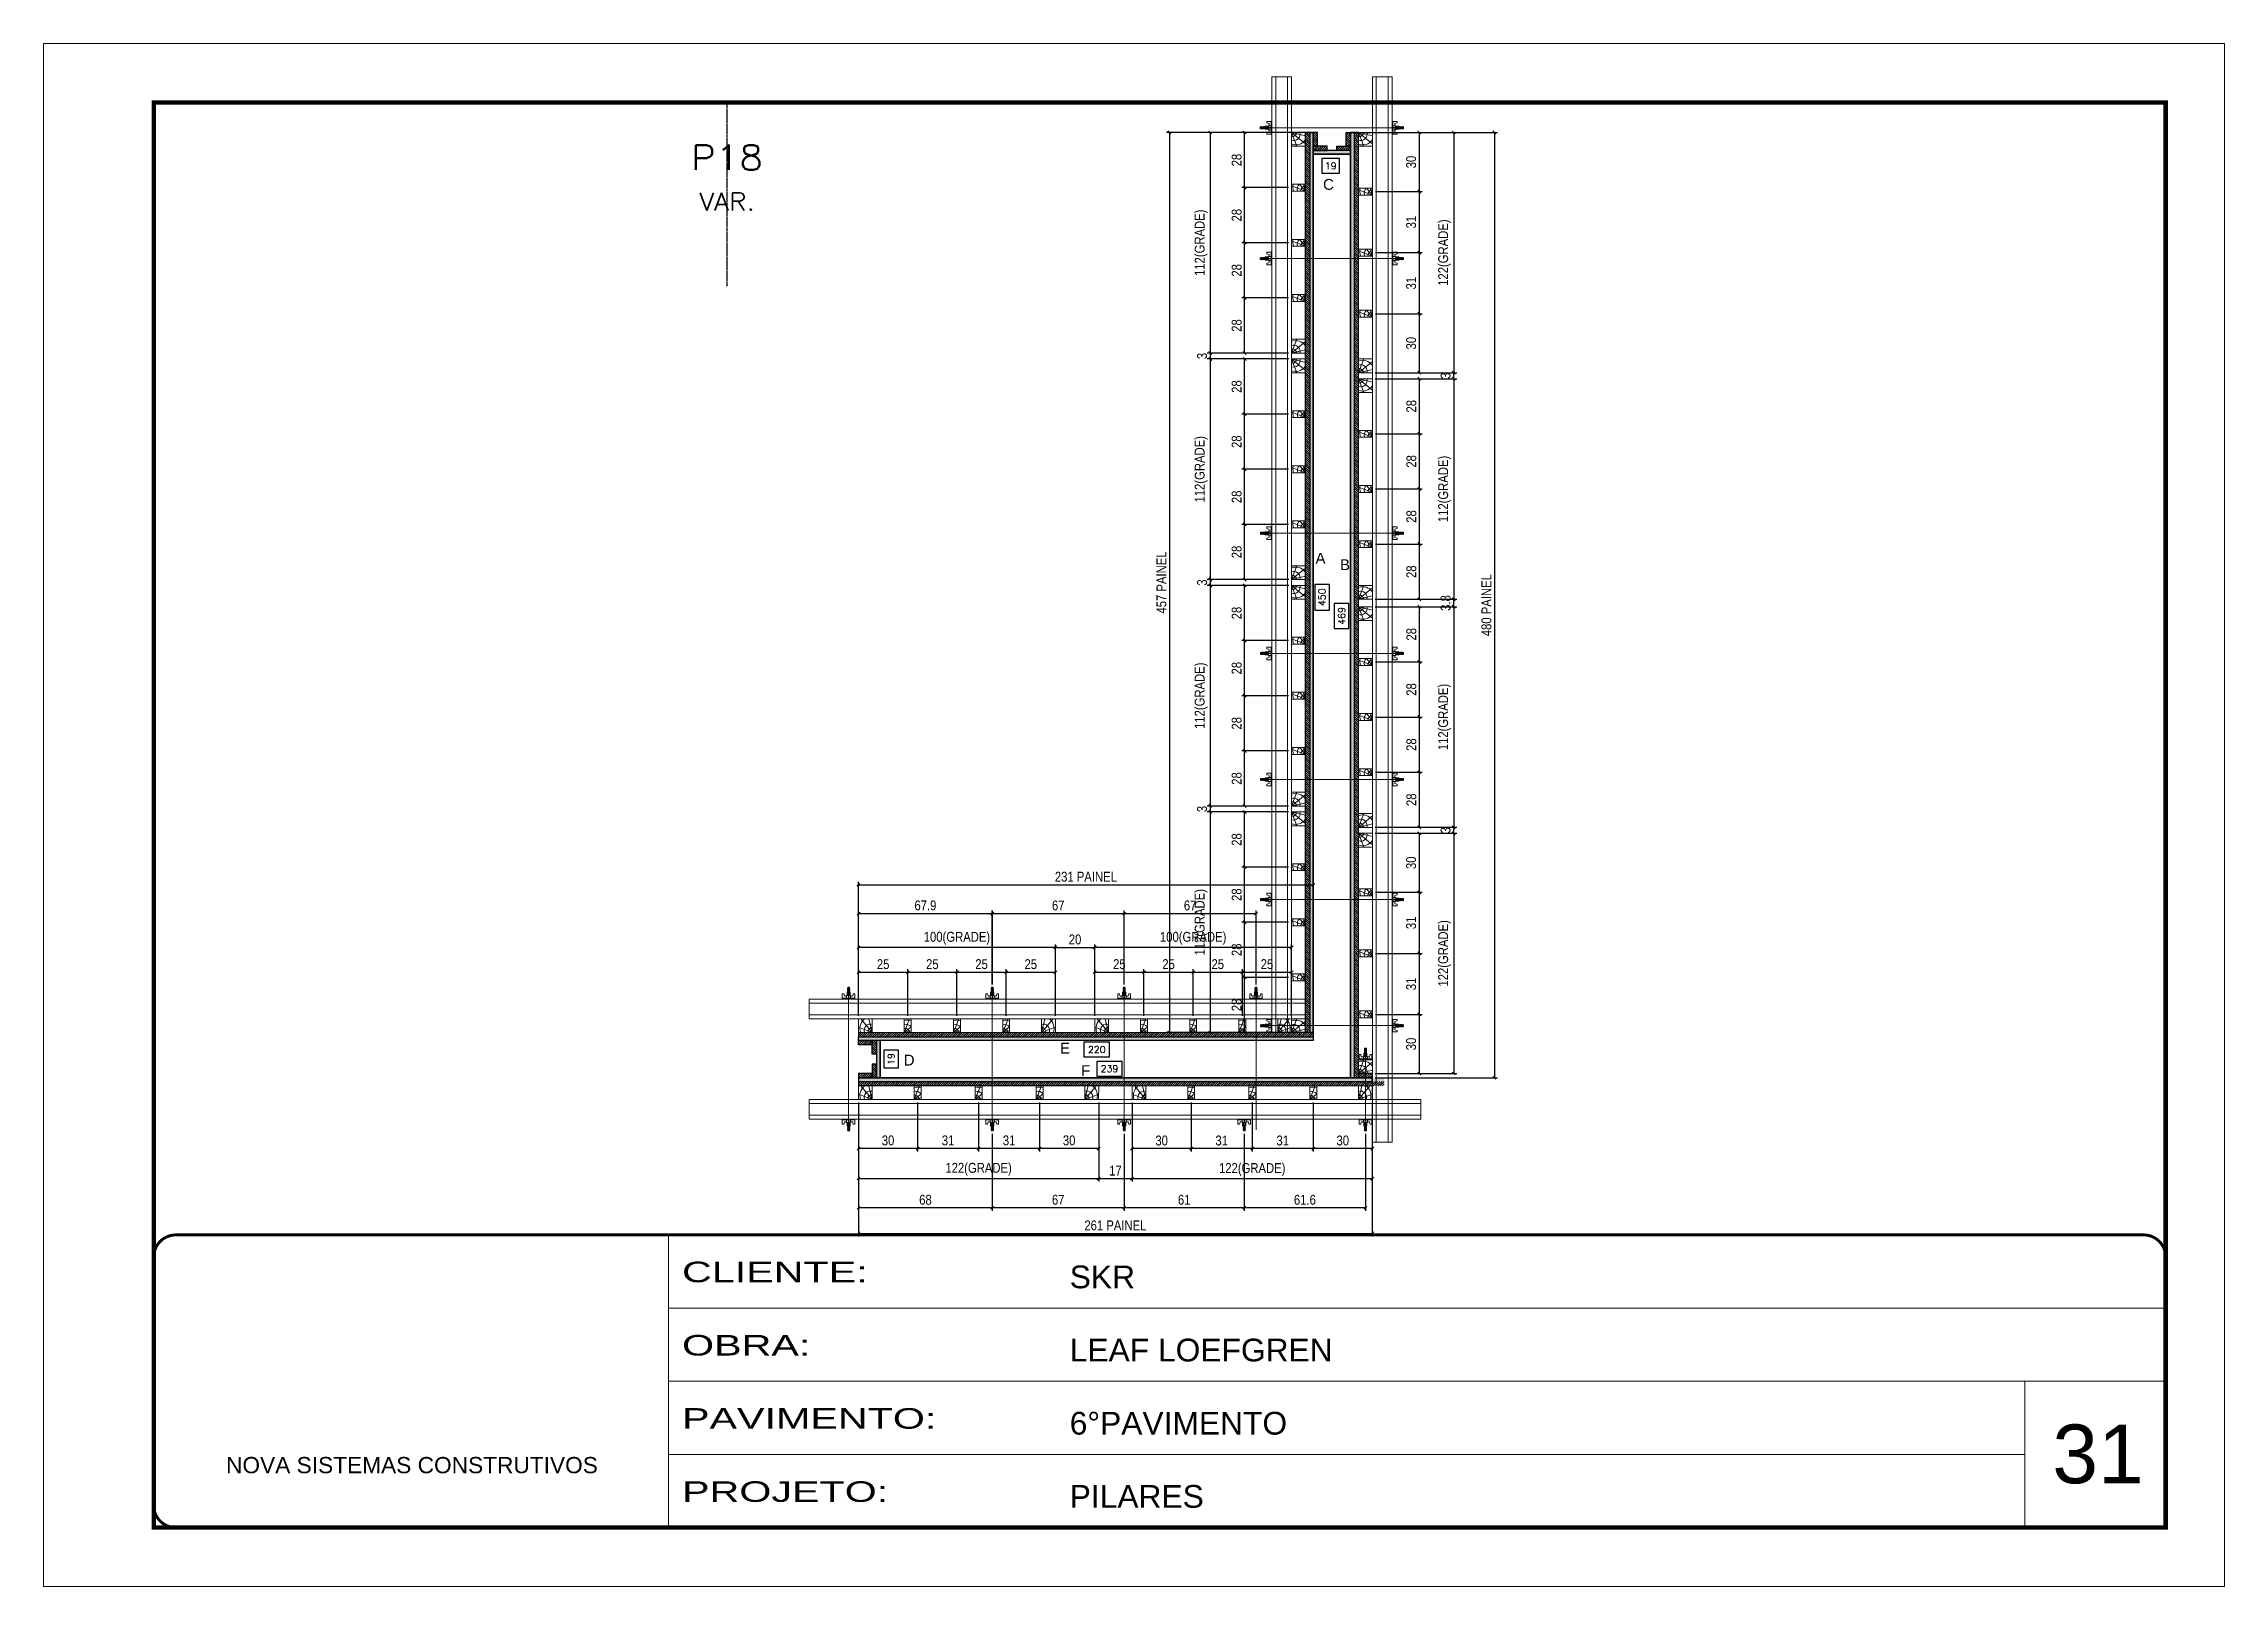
# Model space of a CAD drawing. Extents: x 14400 to 27878, y -21631 to 6985.
# Drawn here: x 17597 to 19082, y -2105 to -1055 of the extents above; entities that cross this region are included whole.
import ezdxf
from ezdxf.enums import TextEntityAlignment as Align

# ---------------------------------------------------------------- set-up
doc = ezdxf.new("R2010")
doc.units = 0
for name, pattern in [('CONTINUO', [0]), ('DASHED', [0.75, 0.5, -0.25]), ('HIDDEN', [0.375, 0.25, -0.125])]:
    doc.linetypes.add(name, pattern=pattern)
for name, color, linetype, lineweight in [('CARIMBO', 255, 'Continuous', 9), ('Folhas', 255, 'Continuous', 9), ('Hachura', 251, 'Continuous', 9), ('Madeira', 126, 'Continuous', 18), ('Perfil Metálico', 224, 'Continuous', 18), ('SARRAFO DE PRESSAO', 251, 'DASHED', 9), ('Texto Seção', 7, 'Continuous', 15)]:
    doc.layers.add(name, color=color, linetype=linetype, lineweight=lineweight)
for name, color, linetype in [('CHAPA', 1, 'Continuous'), ('COTA', 241, 'Continuous'), ('F-PILARES-S', 170, 'Continuous'), ('MEIO_PONT', 93, 'Continuous'), ('SARRAFO', 251, 'Continuous'), ('Texto de Titulo', 7, 'Continuous'), ('Texto Qtd Sarr', 242, 'Continuous'), ('TEXTO_GERAL', 7, 'Continuous')]:
    doc.layers.add(name, color=color, linetype=linetype)
doc.styles.add('ARIAL', font='arial.ttf')
doc.styles.add('COTA TECNICA 2X', font='techl___.ttf', dxfattribs={"height": 10})
doc.styles.add('ROMANS', font='romans.shx')
doc.styles.add('Tecnologia', font='')
doc.styles.get('Tecnologia').set_extended_font_data('Forgotten Futurist')
doc.dimstyles.new('Cota Seção interna', dxfattribs={"dimtxt": 7, "dimasz": 6, "dimexe": 0.18, "dimexo": 2, "dimgap": -4, "dimtad": 3, "dimdec": 1, "dimlfac": 0.5, "dimzin": 12, "dimdsep": 46, "dimtxsty": 'ROMANS', "dimblk": 'ARCHTICK', "dimcen": 0.09, "dimse1": 1, "dimse2": 1, "dimsd1": 1, "dimsd2": 1, "dimclrd": 180, "dimclre": 5, "dimclrt": 1, "dimadec": 0, "dimazin": 3, "dimtfac": 1, "dimtdec": 1, "dimtofl": 0, "dimtmove": 0, "dimatfit": 3, "dimldrblk": 'ARCHTICK', "dimfxl": 1, "dimtolj": 1, "dimtzin": 0, "dimarcsym": 0})
doc.dimstyles.new('SECAO PILAR', dxfattribs={"dimtxt": 10, "dimasz": 3, "dimexe": 3, "dimexo": 3, "dimgap": 3, "dimtad": 1, "dimdec": 1, "dimlfac": 0.5, "dimzin": 12, "dimdsep": 46, "dimtxsty": 'COTA TECNICA 2X', "dimblk1": 'OBLIQUE', "dimblk2": 'OBLIQUE', "dimsah": 1, "dimcen": 0.9, "dimclrd": 256, "dimclre": 256, "dimclrt": 256, "dimadec": 1, "dimazin": 3, "dimtfac": 1, "dimtdec": 1, "dimtmove": 0, "dimatfit": 3, "dimfxl": 1, "dimtolj": 1, "dimtzin": 12, "dimarcsym": 0})

msp = doc.modelspace()

# ---------------------------------------------------------------- texts
at = {"layer": 'CARIMBO', "style": 'ARIAL'}
msp.add_text('31', height=40, dxfattribs=at).set_placement((18964.83, -2035.15))

# ---------------------------------------------------------------- blocks, each defined once
blk = doc.blocks.new('9999999999')
at = {"color": 30, "linetype": 'CONTINUO'}
for p, q in [((98564.6, 34230.2), (98564.6, 34429.4)), ((98564.6, 34379.6), (99584, 34379.6)), ((98564.6, 34329.8), (99488, 34329.8)), ((99584, 34329.8), (99488, 34329.8)), ((99488, 34329.8), (99488, 34230.2)), ((98564.6, 34280), (99488, 34280))]:
    blk.add_line(p, q, dxfattribs=at)
at = {"color": 30, "linetype": 'CONTINUO', "const_width": 2}
blk.add_lwpolyline([(99584, 34230.2), (99584, 34414.4, 0.414214), (99569, 34429.4), (98229, 34429.4, 0.414214), (98214, 34414.4), (98214, 34245.2, 0.414214), (98229, 34230.2), (99584, 34230.2)], format="xyb", dxfattribs=at)
at = {"layer": 'Folhas'}
blk.add_lwpolyline([(98139, 34190.2), (99624, 34190.2), (99624, 35240.2), (98139, 35240.2)], close=True, dxfattribs=at)
at = {"layer": 'Folhas', "color": 30, "const_width": 3}
blk.add_lwpolyline([(98214, 34230.2), (99584, 34230.2), (99584, 35200.2), (98214, 35200.2)], close=True, dxfattribs=at)
at = {"color": 7, "linetype": 'Continuous', "ltscale": 5, "style": 'ARIAL'}
for s, height, p in [('SKR', 15.48, (98837.7, 34393.1)), ('LEAF LOEFGREN', 15.483, (98837.7, 34343.3)), ('6°PAVIMENTO', 15.483, (98837.7, 34293.5)), ('NOVA SISTEMAS CONSTRUTIVOS', 11.059, (98263.2, 34267.2)), ('PILARES', 15.48, (98837.7, 34243.7))]:
    blk.add_text(s, height=height, dxfattribs=at).set_placement(p)
at = {"layer": 'Folhas', "color": 7, "style": 'Tecnologia', "width": 1.5}
for s, p in [('CLIENTE:', (98573.7, 34397.2)), ('OBRA:', (98573.7, 34347.3)), ('PAVIMENTO:', (98573.7, 34297.5)), ('PROJETO:', (98573.7, 34247.7))]:
    blk.add_text(s, height=14, dxfattribs=at).set_placement(p)
blk = doc.blocks.new('titulo1')
at = {"layer": 'Defpoints', "color": 252, "linetype": 'HIDDEN', "ltscale": 2}
blk.add_line((0, 0), (0, 125), dxfattribs=at)
at = {"layer": 'Defpoints', "style": 'ROMANS', "oblique": 15}
blk.add_attdef('FOLHA', text='', height=10, dxfattribs=at).set_placement((0, 15.6), align=Align.MIDDLE_CENTER)
at = {"layer": 'Texto Qtd Sarr', "color": 3, "style": 'ROMANS', "oblique": 15}
for tag, height, p in [('TITULO', 17, (0, 71.4)), ('SEÇÃO', 12, (0, 41.5))]:
    blk.add_attdef(tag, text='', height=height, dxfattribs=at).set_placement(p, align=Align.MIDDLE_CENTER)
blk = doc.blocks.new('*D642')
at = {"layer": 'COTA', "color": 180, "lineweight": -2, "transparency": 16777216}
for p, q in [((318, 177.7), (292.4, 177.7)), ((292.4, 177.7), (292.4, 162.7)), ((318, 162.7), (318, 177.7)), ((292.4, 162.7), (318, 162.7))]:
    blk.add_line(p, q, dxfattribs=at)
at = {"layer": 'Defpoints', "color": 0, "transparency": 16777216}
for p in [(72.2, 161), (550.2, 161), (550.2, 158.7)]:
    blk.add_point(p, dxfattribs=at)
at = {"layer": 'COTA', "color": 1, "transparency": 16777216, "insert": (305.2, 170.2), "char_height": 7, "attachment_point": 5, "style": 'ROMANS'}
blk.add_mtext('\\A1;239', dxfattribs=at)
blk = doc.blocks.new('_ArchTick')
at = {"color": 0, "linetype": 'ByBlock', "const_width": 0.15}
blk.add_lwpolyline([(-0.5, -0.5), (0.5, 0.5)], dxfattribs=at)
blk = doc.blocks.new('*D349')
at = {"layer": 'COTA', "color": 180, "lineweight": -2, "transparency": 16777216}
for p, q in [((25439.6, -2394.9), (25413.6, -2394.9)), ((25413.6, -2394.9), (25413.6, -2409.9)), ((25413.6, -2409.9), (25439.6, -2409.9)), ((25439.6, -2409.9), (25439.6, -2394.9))]:
    blk.add_line(p, q, dxfattribs=at)
at = {"layer": 'Defpoints', "color": 0, "transparency": 16777216}
for p in [(25206.6, -2393.1), (25646.6, -2393.1), (25646.6, -2413.9)]:
    blk.add_point(p, dxfattribs=at)
at = {"layer": 'COTA', "color": 1, "transparency": 16777216, "insert": (25426.6, -2402.4), "char_height": 7, "attachment_point": 5, "style": 'ROMANS'}
blk.add_mtext('\\A1;220', dxfattribs=at)
blk = doc.blocks.new('*D632')
at = {"layer": 'COTA', "color": 180, "lineweight": -2, "transparency": 16777216}
for p, q in [((548.5, 642.8), (533.5, 642.8)), ((533.5, 642.8), (533.5, 617.2)), ((548.5, 617.2), (548.5, 642.8)), ((533.5, 617.2), (548.5, 617.2))]:
    blk.add_line(p, q, dxfattribs=at)
at = {"layer": 'Defpoints', "color": 0, "transparency": 16777216}
for p in [(550.2, 1099), (550.2, 161), (552.5, 161)]:
    blk.add_point(p, dxfattribs=at)
at = {"layer": 'COTA', "color": 1, "transparency": 16777216, "insert": (541, 630), "char_height": 7, "attachment_point": 5, "rotation": 90, "style": 'ROMANS'}
blk.add_mtext('\\A1;469', dxfattribs=at)
blk = doc.blocks.new('*D350')
at = {"layer": 'COTA', "color": 180, "lineweight": -2, "transparency": 16777216}
for p, q in [((25225.2, -2403.1), (25210.2, -2403.1)), ((25210.2, -2403.1), (25210.2, -2421.1)), ((25225.2, -2421.1), (25225.2, -2403.1)), ((25210.2, -2421.1), (25225.2, -2421.1))]:
    blk.add_line(p, q, dxfattribs=at)
at = {"layer": 'Defpoints', "color": 0, "transparency": 16777216}
for p in [(25206.6, -2393.1), (25229.2, -2393.1), (25206.6, -2431.1)]:
    blk.add_point(p, dxfattribs=at)
at = {"layer": 'COTA', "color": 1, "transparency": 16777216, "insert": (25217.7, -2412.1), "char_height": 7, "attachment_point": 5, "rotation": 90, "style": 'ROMANS'}
blk.add_mtext('\\A1;19', dxfattribs=at)
blk = doc.blocks.new('*D643')
at = {"layer": 'COTA', "color": 180, "lineweight": -2, "transparency": 16777216}
for p, q in [((538.9, 1094.6), (520.9, 1094.6)), ((520.9, 1094.6), (520.9, 1079.6)), ((538.9, 1079.6), (538.9, 1094.6)), ((520.9, 1079.6), (538.9, 1079.6))]:
    blk.add_line(p, q, dxfattribs=at)
at = {"layer": 'Defpoints', "color": 0, "transparency": 16777216}
for p in [(512.2, 1099), (550.2, 1099), (512.2, 1075.6)]:
    blk.add_point(p, dxfattribs=at)
at = {"layer": 'COTA', "color": 1, "transparency": 16777216, "insert": (529.9, 1087.1), "char_height": 7, "attachment_point": 5, "style": 'ROMANS'}
blk.add_mtext('\\A1;19', dxfattribs=at)
blk = doc.blocks.new('PONTALETE')
at = {"layer": 'Madeira'}
for q in [(2.7, 7), (7, 5.8), (7, 1.7)]:
    blk.add_line((0, 0), q, dxfattribs=at)
blk.add_lwpolyline([(0, 0), (7, 0), (7, 7), (0, 7)], close=True, dxfattribs=at)
for centre, radius, start, end in [((2, 0.1), 6.23, 37.2818, 109.0913), ((1.1, 0.9), 3.19, 343.603, 109.9847), ((-0.2, -0.8), 3.09, 14.6322, 86.0383)]:
    blk.add_arc(centre, radius, start, end, dxfattribs=at)
blk = doc.blocks.new('MEIO PONTALETE')
at = {"layer": 'Madeira'}
for q in [(2.7, 7), (3.5, 2.9), (3.5, 0.9)]:
    blk.add_line((0, 0), q, dxfattribs=at)
blk.add_lwpolyline([(0, 0), (3.5, 0), (3.5, 7), (0, 7)], close=True, dxfattribs=at)
for centre, radius, start, end in [((2, 0.1), 6.23, 76.4499, 109.0913), ((1.1, 0.9), 3.19, 40.9063, 109.9847), ((-0.2, -0.8), 3.09, 14.6322, 86.0383)]:
    blk.add_arc(centre, radius, start, end, dxfattribs=at)
blk = doc.blocks.new('_Oblique')
at = {"color": 0, "linetype": 'ByBlock', "lineweight": -2}
blk.add_line((-0.5, -0.5), (0.5, 0.5), dxfattribs=at)
blk = doc.blocks.new('*D568')
at = {"layer": 'COTA', "lineweight": -2, "transparency": 16777216}
for p, q in [((234.2, 136), (234.2, 86.2)), ((294.2, 136), (294.2, 86.2)), ((294.2, 89.2), (234.2, 89.2))]:
    blk.add_line(p, q, dxfattribs=at)
at = {"layer": 'Defpoints', "color": 0, "transparency": 16777216}
for p in [(234.2, 139), (294.2, 139), (234.2, 89.2)]:
    blk.add_point(p, dxfattribs=at)
at = {"layer": 'COTA', "lineweight": -2, "transparency": 16777216, "xscale": 3, "yscale": 3, "zscale": 3, "rotation": 180}
blk.add_blockref('_Oblique', (234.2, 89.2), dxfattribs=at)
at = {"layer": 'COTA', "lineweight": -2, "transparency": 16777216, "xscale": 3, "yscale": 3, "zscale": 3}
blk.add_blockref('_Oblique', (294.2, 89.2), dxfattribs=at)
at = {"layer": 'COTA', "transparency": 16777216, "insert": (264.2, 97.4), "char_height": 10, "attachment_point": 5, "style": 'COTA TECNICA 2X'}
blk.add_mtext('\\A1;30', dxfattribs=at)
blk = doc.blocks.new('*D569')
at = {"layer": 'COTA', "lineweight": -2, "transparency": 16777216}
for p, q in [((50.2, 136.1), (50.2, 55.8)), ((294.2, 136), (294.2, 55.8)), ((50.2, 58.8), (294.2, 58.8))]:
    blk.add_line(p, q, dxfattribs=at)
at = {"layer": 'Defpoints', "color": 0, "transparency": 16777216}
for p in [(50.2, 139.1), (294.2, 139), (294.2, 58.8)]:
    blk.add_point(p, dxfattribs=at)
at = {"layer": 'COTA', "lineweight": -2, "transparency": 16777216, "xscale": 3, "yscale": 3, "zscale": 3, "rotation": 180}
blk.add_blockref('_Oblique', (50.2, 58.8), dxfattribs=at)
at = {"layer": 'COTA', "lineweight": -2, "transparency": 16777216, "xscale": 3, "yscale": 3, "zscale": 3}
blk.add_blockref('_Oblique', (294.2, 58.8), dxfattribs=at)
at = {"layer": 'COTA', "transparency": 16777216, "insert": (172.2, 68.1), "char_height": 10, "attachment_point": 5, "style": 'COTA TECNICA 2X'}
blk.add_mtext('\\A1;122(GRADE)', dxfattribs=at)
blk = doc.blocks.new('*D570')
at = {"layer": 'COTA', "lineweight": -2, "transparency": 16777216}
for p, q in [((172.2, 136), (172.2, 86.2)), ((234.2, 136), (234.2, 86.2)), ((234.2, 89.2), (172.2, 89.2))]:
    blk.add_line(p, q, dxfattribs=at)
at = {"layer": 'Defpoints', "color": 0, "transparency": 16777216}
for p in [(172.2, 139), (234.2, 139), (172.2, 89.2)]:
    blk.add_point(p, dxfattribs=at)
at = {"layer": 'COTA', "lineweight": -2, "transparency": 16777216, "xscale": 3, "yscale": 3, "zscale": 3, "rotation": 180}
blk.add_blockref('_Oblique', (172.2, 89.2), dxfattribs=at)
at = {"layer": 'COTA', "lineweight": -2, "transparency": 16777216, "xscale": 3, "yscale": 3, "zscale": 3}
blk.add_blockref('_Oblique', (234.2, 89.2), dxfattribs=at)
at = {"layer": 'COTA', "transparency": 16777216, "insert": (203.2, 97.4), "char_height": 10, "attachment_point": 5, "style": 'COTA TECNICA 2X'}
blk.add_mtext('\\A1;31', dxfattribs=at)
blk = doc.blocks.new('*D571')
at = {"layer": 'COTA', "lineweight": -2, "transparency": 16777216}
for p, q in [((110.2, 136), (110.2, 86.2)), ((172.2, 136), (172.2, 86.2)), ((172.2, 89.2), (110.2, 89.2))]:
    blk.add_line(p, q, dxfattribs=at)
at = {"layer": 'Defpoints', "color": 0, "transparency": 16777216}
for p in [(110.2, 139), (172.2, 139), (110.2, 89.2)]:
    blk.add_point(p, dxfattribs=at)
at = {"layer": 'COTA', "lineweight": -2, "transparency": 16777216, "xscale": 3, "yscale": 3, "zscale": 3, "rotation": 180}
blk.add_blockref('_Oblique', (110.2, 89.2), dxfattribs=at)
at = {"layer": 'COTA', "lineweight": -2, "transparency": 16777216, "xscale": 3, "yscale": 3, "zscale": 3}
blk.add_blockref('_Oblique', (172.2, 89.2), dxfattribs=at)
at = {"layer": 'COTA', "transparency": 16777216, "insert": (141.2, 97.4), "char_height": 10, "attachment_point": 5, "style": 'COTA TECNICA 2X'}
blk.add_mtext('\\A1;31', dxfattribs=at)
blk = doc.blocks.new('*D572')
at = {"layer": 'COTA', "lineweight": -2, "transparency": 16777216}
for p, q in [((50.2, 136), (50.2, 86.2)), ((110.2, 136), (110.2, 86.2)), ((110.2, 89.2), (50.2, 89.2))]:
    blk.add_line(p, q, dxfattribs=at)
at = {"layer": 'Defpoints', "color": 0, "transparency": 16777216}
for p in [(50.2, 139), (110.2, 139), (50.2, 89.2)]:
    blk.add_point(p, dxfattribs=at)
at = {"layer": 'COTA', "lineweight": -2, "transparency": 16777216, "xscale": 3, "yscale": 3, "zscale": 3, "rotation": 180}
blk.add_blockref('_Oblique', (50.2, 89.2), dxfattribs=at)
at = {"layer": 'COTA', "lineweight": -2, "transparency": 16777216, "xscale": 3, "yscale": 3, "zscale": 3}
blk.add_blockref('_Oblique', (110.2, 89.2), dxfattribs=at)
at = {"layer": 'COTA', "transparency": 16777216, "insert": (80.2, 97.4), "char_height": 10, "attachment_point": 5, "style": 'COTA TECNICA 2X'}
blk.add_mtext('\\A1;30', dxfattribs=at)
blk = doc.blocks.new('*D573')
at = {"layer": 'COTA', "lineweight": -2, "transparency": 16777216}
for p, q in [((512.2, 135.9), (512.2, 86.1)), ((572.2, 135.9), (572.2, 86.1)), ((572.2, 89.1), (512.2, 89.1))]:
    blk.add_line(p, q, dxfattribs=at)
at = {"layer": 'Defpoints', "color": 0, "transparency": 16777216}
for p in [(512.2, 138.9), (572.2, 138.9), (512.2, 89.1)]:
    blk.add_point(p, dxfattribs=at)
at = {"layer": 'COTA', "lineweight": -2, "transparency": 16777216, "xscale": 3, "yscale": 3, "zscale": 3, "rotation": 180}
blk.add_blockref('_Oblique', (512.2, 89.1), dxfattribs=at)
at = {"layer": 'COTA', "lineweight": -2, "transparency": 16777216, "xscale": 3, "yscale": 3, "zscale": 3}
blk.add_blockref('_Oblique', (572.2, 89.1), dxfattribs=at)
at = {"layer": 'COTA', "transparency": 16777216, "insert": (542.2, 97.3), "char_height": 10, "attachment_point": 5, "style": 'COTA TECNICA 2X'}
blk.add_mtext('\\A1;30', dxfattribs=at)
blk = doc.blocks.new('*D574')
at = {"layer": 'COTA', "lineweight": -2, "transparency": 16777216}
for p, q in [((328.2, 135.9), (328.2, 55.7)), ((572.2, 135.9), (572.2, 55.7)), ((328.2, 58.7), (572.2, 58.7))]:
    blk.add_line(p, q, dxfattribs=at)
at = {"layer": 'Defpoints', "color": 0, "transparency": 16777216}
for p in [(328.2, 138.9), (572.2, 138.9), (572.2, 58.7)]:
    blk.add_point(p, dxfattribs=at)
at = {"layer": 'COTA', "lineweight": -2, "transparency": 16777216, "xscale": 3, "yscale": 3, "zscale": 3, "rotation": 180}
blk.add_blockref('_Oblique', (328.2, 58.7), dxfattribs=at)
at = {"layer": 'COTA', "lineweight": -2, "transparency": 16777216, "xscale": 3, "yscale": 3, "zscale": 3}
blk.add_blockref('_Oblique', (572.2, 58.7), dxfattribs=at)
at = {"layer": 'COTA', "transparency": 16777216, "insert": (450.2, 67.9), "char_height": 10, "attachment_point": 5, "style": 'COTA TECNICA 2X'}
blk.add_mtext('\\A1;122(GRADE)', dxfattribs=at)
blk = doc.blocks.new('*D575')
at = {"layer": 'COTA', "lineweight": -2, "transparency": 16777216}
for p, q in [((450.2, 135.9), (450.2, 86.1)), ((512.2, 135.9), (512.2, 86.1)), ((512.2, 89.1), (450.2, 89.1))]:
    blk.add_line(p, q, dxfattribs=at)
at = {"layer": 'Defpoints', "color": 0, "transparency": 16777216}
for p in [(450.2, 138.9), (512.2, 138.9), (450.2, 89.1)]:
    blk.add_point(p, dxfattribs=at)
at = {"layer": 'COTA', "lineweight": -2, "transparency": 16777216, "xscale": 3, "yscale": 3, "zscale": 3, "rotation": 180}
blk.add_blockref('_Oblique', (450.2, 89.1), dxfattribs=at)
at = {"layer": 'COTA', "lineweight": -2, "transparency": 16777216, "xscale": 3, "yscale": 3, "zscale": 3}
blk.add_blockref('_Oblique', (512.2, 89.1), dxfattribs=at)
at = {"layer": 'COTA', "transparency": 16777216, "insert": (481.2, 97.3), "char_height": 10, "attachment_point": 5, "style": 'COTA TECNICA 2X'}
blk.add_mtext('\\A1;31', dxfattribs=at)
blk = doc.blocks.new('*D576')
at = {"layer": 'COTA', "lineweight": -2, "transparency": 16777216}
for p, q in [((388.2, 135.9), (388.2, 86.1)), ((450.2, 135.9), (450.2, 86.1)), ((450.2, 89.1), (388.2, 89.1))]:
    blk.add_line(p, q, dxfattribs=at)
at = {"layer": 'Defpoints', "color": 0, "transparency": 16777216}
for p in [(388.2, 138.9), (450.2, 138.9), (388.2, 89.1)]:
    blk.add_point(p, dxfattribs=at)
at = {"layer": 'COTA', "lineweight": -2, "transparency": 16777216, "xscale": 3, "yscale": 3, "zscale": 3, "rotation": 180}
blk.add_blockref('_Oblique', (388.2, 89.1), dxfattribs=at)
at = {"layer": 'COTA', "lineweight": -2, "transparency": 16777216, "xscale": 3, "yscale": 3, "zscale": 3}
blk.add_blockref('_Oblique', (450.2, 89.1), dxfattribs=at)
at = {"layer": 'COTA', "transparency": 16777216, "insert": (419.2, 97.3), "char_height": 10, "attachment_point": 5, "style": 'COTA TECNICA 2X'}
blk.add_mtext('\\A1;31', dxfattribs=at)
blk = doc.blocks.new('*D577')
at = {"layer": 'COTA', "lineweight": -2, "transparency": 16777216}
for p, q in [((328.2, 135.9), (328.2, 86.1)), ((388.2, 135.9), (388.2, 86.1)), ((388.2, 89.1), (328.2, 89.1))]:
    blk.add_line(p, q, dxfattribs=at)
at = {"layer": 'Defpoints', "color": 0, "transparency": 16777216}
for p in [(328.2, 138.9), (388.2, 138.9), (328.2, 89.1)]:
    blk.add_point(p, dxfattribs=at)
at = {"layer": 'COTA', "lineweight": -2, "transparency": 16777216, "xscale": 3, "yscale": 3, "zscale": 3, "rotation": 180}
blk.add_blockref('_Oblique', (328.2, 89.1), dxfattribs=at)
at = {"layer": 'COTA', "lineweight": -2, "transparency": 16777216, "xscale": 3, "yscale": 3, "zscale": 3}
blk.add_blockref('_Oblique', (388.2, 89.1), dxfattribs=at)
at = {"layer": 'COTA', "transparency": 16777216, "insert": (358.2, 97.3), "char_height": 10, "attachment_point": 5, "style": 'COTA TECNICA 2X'}
blk.add_mtext('\\A1;30', dxfattribs=at)
blk = doc.blocks.new('*D633')
at = {"layer": 'COTA', "lineweight": -2, "transparency": 16777216}
for p, q in [((294.2, 136), (294.2, 55.7)), ((328.2, 135.9), (328.2, 55.7)), ((294.2, 58.7), (328.2, 58.7))]:
    blk.add_line(p, q, dxfattribs=at)
at = {"layer": 'Defpoints', "color": 0, "transparency": 16777216}
for p in [(294.2, 139), (328.2, 138.9), (328.2, 58.7)]:
    blk.add_point(p, dxfattribs=at)
at = {"layer": 'COTA', "lineweight": -2, "transparency": 16777216, "xscale": 3, "yscale": 3, "zscale": 3, "rotation": 180}
blk.add_blockref('_Oblique', (294.2, 58.7), dxfattribs=at)
at = {"layer": 'COTA', "lineweight": -2, "transparency": 16777216, "xscale": 3, "yscale": 3, "zscale": 3}
blk.add_blockref('_Oblique', (328.2, 58.7), dxfattribs=at)
at = {"layer": 'COTA', "transparency": 16777216, "insert": (311.2, 66.8), "char_height": 10, "attachment_point": 5, "style": 'COTA TECNICA 2X'}
blk.add_mtext('\\A1;17', dxfattribs=at)
blk = doc.blocks.new('*D578')
at = {"layer": 'COTA', "lineweight": -2, "transparency": 16777216}
for p, q in [((50.2, 223.9), (50.2, 271.3)), ((50.2, 268.3), (100.2, 268.3)), ((100.2, 224), (100.2, 271.3))]:
    blk.add_line(p, q, dxfattribs=at)
at = {"layer": 'Defpoints', "color": 0, "transparency": 16777216}
for p in [(100.2, 268.3), (50.2, 220.9), (100.2, 221)]:
    blk.add_point(p, dxfattribs=at)
at = {"layer": 'COTA', "lineweight": -2, "transparency": 16777216, "xscale": 3, "yscale": 3, "zscale": 3, "rotation": 180}
blk.add_blockref('_Oblique', (50.2, 268.3), dxfattribs=at)
at = {"layer": 'COTA', "lineweight": -2, "transparency": 16777216, "xscale": 3, "yscale": 3, "zscale": 3}
blk.add_blockref('_Oblique', (100.2, 268.3), dxfattribs=at)
at = {"layer": 'COTA', "transparency": 16777216, "insert": (75.2, 276.4), "char_height": 10, "attachment_point": 5, "style": 'COTA TECNICA 2X'}
blk.add_mtext('\\A1;25', dxfattribs=at)
blk = doc.blocks.new('*D579')
at = {"layer": 'COTA', "lineweight": -2, "transparency": 16777216}
for p, q in [((100.2, 224), (100.2, 271.3)), ((100.2, 268.3), (150.2, 268.3)), ((150.2, 224), (150.2, 271.3))]:
    blk.add_line(p, q, dxfattribs=at)
at = {"layer": 'Defpoints', "color": 0, "transparency": 16777216}
for p in [(150.2, 268.3), (100.2, 221), (150.2, 221)]:
    blk.add_point(p, dxfattribs=at)
at = {"layer": 'COTA', "lineweight": -2, "transparency": 16777216, "xscale": 3, "yscale": 3, "zscale": 3, "rotation": 180}
blk.add_blockref('_Oblique', (100.2, 268.3), dxfattribs=at)
at = {"layer": 'COTA', "lineweight": -2, "transparency": 16777216, "xscale": 3, "yscale": 3, "zscale": 3}
blk.add_blockref('_Oblique', (150.2, 268.3), dxfattribs=at)
at = {"layer": 'COTA', "transparency": 16777216, "insert": (125.2, 276.4), "char_height": 10, "attachment_point": 5, "style": 'COTA TECNICA 2X'}
blk.add_mtext('\\A1;25', dxfattribs=at)
blk = doc.blocks.new('*D580')
at = {"layer": 'COTA', "lineweight": -2, "transparency": 16777216}
for p, q in [((150.2, 224), (150.2, 271.3)), ((150.2, 268.3), (200.2, 268.3)), ((200.2, 224), (200.2, 271.3))]:
    blk.add_line(p, q, dxfattribs=at)
at = {"layer": 'Defpoints', "color": 0, "transparency": 16777216}
for p in [(200.2, 268.3), (150.2, 221), (200.2, 221)]:
    blk.add_point(p, dxfattribs=at)
at = {"layer": 'COTA', "lineweight": -2, "transparency": 16777216, "xscale": 3, "yscale": 3, "zscale": 3, "rotation": 180}
blk.add_blockref('_Oblique', (150.2, 268.3), dxfattribs=at)
at = {"layer": 'COTA', "lineweight": -2, "transparency": 16777216, "xscale": 3, "yscale": 3, "zscale": 3}
blk.add_blockref('_Oblique', (200.2, 268.3), dxfattribs=at)
at = {"layer": 'COTA', "transparency": 16777216, "insert": (175.2, 276.4), "char_height": 10, "attachment_point": 5, "style": 'COTA TECNICA 2X'}
blk.add_mtext('\\A1;25', dxfattribs=at)
blk = doc.blocks.new('*D581')
at = {"layer": 'COTA', "lineweight": -2, "transparency": 16777216}
for p, q in [((50.2, 223.9), (50.2, 296.4)), ((250.2, 293.4), (50.2, 293.4)), ((250.2, 224), (250.2, 296.4))]:
    blk.add_line(p, q, dxfattribs=at)
at = {"layer": 'Defpoints', "color": 0, "transparency": 16777216}
for p in [(50.2, 293.4), (50.2, 220.9), (250.2, 221)]:
    blk.add_point(p, dxfattribs=at)
at = {"layer": 'COTA', "lineweight": -2, "transparency": 16777216, "xscale": 3, "yscale": 3, "zscale": 3, "rotation": 180}
blk.add_blockref('_Oblique', (50.2, 293.4), dxfattribs=at)
at = {"layer": 'COTA', "lineweight": -2, "transparency": 16777216, "xscale": 3, "yscale": 3, "zscale": 3}
blk.add_blockref('_Oblique', (250.2, 293.4), dxfattribs=at)
at = {"layer": 'COTA', "transparency": 16777216, "insert": (150.2, 302.7), "char_height": 10, "attachment_point": 5, "style": 'COTA TECNICA 2X'}
blk.add_mtext('\\A1;100(GRADE)', dxfattribs=at)
blk = doc.blocks.new('*D582')
at = {"layer": 'COTA', "lineweight": -2, "transparency": 16777216}
for p, q in [((200.2, 224), (200.2, 271.3)), ((200.2, 268.3), (250.2, 268.3)), ((250.2, 224), (250.2, 271.3))]:
    blk.add_line(p, q, dxfattribs=at)
at = {"layer": 'Defpoints', "color": 0, "transparency": 16777216}
for p in [(250.2, 268.3), (200.2, 221), (250.2, 221)]:
    blk.add_point(p, dxfattribs=at)
at = {"layer": 'COTA', "lineweight": -2, "transparency": 16777216, "xscale": 3, "yscale": 3, "zscale": 3, "rotation": 180}
blk.add_blockref('_Oblique', (200.2, 268.3), dxfattribs=at)
at = {"layer": 'COTA', "lineweight": -2, "transparency": 16777216, "xscale": 3, "yscale": 3, "zscale": 3}
blk.add_blockref('_Oblique', (250.2, 268.3), dxfattribs=at)
at = {"layer": 'COTA', "transparency": 16777216, "insert": (225.2, 276.4), "char_height": 10, "attachment_point": 5, "style": 'COTA TECNICA 2X'}
blk.add_mtext('\\A1;25', dxfattribs=at)
blk = doc.blocks.new('*D583')
at = {"layer": 'COTA', "lineweight": -2, "transparency": 16777216}
for p, q in [((487.2, 1121), (404.5, 1121)), ((407.5, 1121), (407.5, 897)), ((487.2, 897), (404.5, 897))]:
    blk.add_line(p, q, dxfattribs=at)
at = {"layer": 'Defpoints', "color": 0, "transparency": 16777216}
for p in [(490.2, 1121), (407.5, 897), (490.2, 897)]:
    blk.add_point(p, dxfattribs=at)
at = {"layer": 'COTA', "lineweight": -2, "transparency": 16777216, "xscale": 3, "yscale": 3, "zscale": 3}
for p, rotation in [((407.5, 1121), 90), ((407.5, 897), 270)]:
    blk.add_blockref('_Oblique', p, dxfattribs=dict(at, rotation=rotation))
at = {"layer": 'COTA', "transparency": 16777216, "insert": (398.3, 1009), "char_height": 10, "attachment_point": 5, "rotation": 90, "style": 'COTA TECNICA 2X'}
blk.add_mtext('\\A1;112(GRADE)', dxfattribs=at)
blk = doc.blocks.new('*D584')
at = {"layer": 'COTA', "lineweight": -2, "transparency": 16777216}
for p, q in [((487.2, 1065), (439.5, 1065)), ((442.5, 1009), (442.5, 1065)), ((487.2, 1009), (439.5, 1009))]:
    blk.add_line(p, q, dxfattribs=at)
at = {"layer": 'Defpoints', "color": 0, "transparency": 16777216}
for p in [(442.5, 1065), (490.2, 1065), (490.2, 1009)]:
    blk.add_point(p, dxfattribs=at)
at = {"layer": 'COTA', "lineweight": -2, "transparency": 16777216, "xscale": 3, "yscale": 3, "zscale": 3}
for p, rotation in [((442.5, 1065), 90), ((442.5, 1009), 270)]:
    blk.add_blockref('_Oblique', p, dxfattribs=dict(at, rotation=rotation))
at = {"layer": 'COTA', "transparency": 16777216, "insert": (434.4, 1037), "char_height": 10, "attachment_point": 5, "rotation": 90, "style": 'COTA TECNICA 2X'}
blk.add_mtext('\\A1;28', dxfattribs=at)
blk = doc.blocks.new('*D585')
at = {"layer": 'COTA', "lineweight": -2, "transparency": 16777216}
for p, q in [((487.2, 1121), (439.5, 1121)), ((442.5, 1065), (442.5, 1121)), ((487.2, 1065), (439.5, 1065))]:
    blk.add_line(p, q, dxfattribs=at)
at = {"layer": 'Defpoints', "color": 0, "transparency": 16777216}
for p in [(442.5, 1121), (490.2, 1121), (490.2, 1065)]:
    blk.add_point(p, dxfattribs=at)
at = {"layer": 'COTA', "lineweight": -2, "transparency": 16777216, "xscale": 3, "yscale": 3, "zscale": 3}
for p, rotation in [((442.5, 1121), 90), ((442.5, 1065), 270)]:
    blk.add_blockref('_Oblique', p, dxfattribs=dict(at, rotation=rotation))
at = {"layer": 'COTA', "transparency": 16777216, "insert": (434.4, 1093), "char_height": 10, "attachment_point": 5, "rotation": 90, "style": 'COTA TECNICA 2X'}
blk.add_mtext('\\A1;28', dxfattribs=at)
blk = doc.blocks.new('*D586')
at = {"layer": 'COTA', "lineweight": -2, "transparency": 16777216}
for p, q in [((487.2, 953), (439.5, 953)), ((442.5, 897), (442.5, 953)), ((487.2, 897), (439.5, 897))]:
    blk.add_line(p, q, dxfattribs=at)
at = {"layer": 'Defpoints', "color": 0, "transparency": 16777216}
for p in [(442.5, 953), (490.2, 953), (490.2, 897)]:
    blk.add_point(p, dxfattribs=at)
at = {"layer": 'COTA', "lineweight": -2, "transparency": 16777216, "xscale": 3, "yscale": 3, "zscale": 3}
for p, rotation in [((442.5, 953), 90), ((442.5, 897), 270)]:
    blk.add_blockref('_Oblique', p, dxfattribs=dict(at, rotation=rotation))
at = {"layer": 'COTA', "transparency": 16777216, "insert": (434.4, 925), "char_height": 10, "attachment_point": 5, "rotation": 90, "style": 'COTA TECNICA 2X'}
blk.add_mtext('\\A1;28', dxfattribs=at)
blk = doc.blocks.new('*D587')
at = {"layer": 'COTA', "lineweight": -2, "transparency": 16777216}
for p, q in [((487.2, 1009), (439.5, 1009)), ((442.5, 953), (442.5, 1009)), ((487.2, 953), (439.5, 953))]:
    blk.add_line(p, q, dxfattribs=at)
at = {"layer": 'Defpoints', "color": 0, "transparency": 16777216}
for p in [(442.5, 1009), (490.2, 1009), (490.2, 953)]:
    blk.add_point(p, dxfattribs=at)
at = {"layer": 'COTA', "lineweight": -2, "transparency": 16777216, "xscale": 3, "yscale": 3, "zscale": 3}
for p, rotation in [((442.5, 1009), 90), ((442.5, 953), 270)]:
    blk.add_blockref('_Oblique', p, dxfattribs=dict(at, rotation=rotation))
at = {"layer": 'COTA', "transparency": 16777216, "insert": (434.4, 981), "char_height": 10, "attachment_point": 5, "rotation": 90, "style": 'COTA TECNICA 2X'}
blk.add_mtext('\\A1;28', dxfattribs=at)
blk = doc.blocks.new('*D588')
at = {"layer": 'COTA', "lineweight": -2, "transparency": 16777216}
for p, q in [((487.2, 431), (404.5, 431)), ((407.5, 431), (407.5, 207)), ((487.2, 207), (404.5, 207))]:
    blk.add_line(p, q, dxfattribs=at)
at = {"layer": 'Defpoints', "color": 0, "transparency": 16777216}
for p in [(490.2, 431), (407.5, 207), (490.2, 207)]:
    blk.add_point(p, dxfattribs=at)
at = {"layer": 'COTA', "lineweight": -2, "transparency": 16777216, "xscale": 3, "yscale": 3, "zscale": 3}
for p, rotation in [((407.5, 431), 90), ((407.5, 207), 270)]:
    blk.add_blockref('_Oblique', p, dxfattribs=dict(at, rotation=rotation))
at = {"layer": 'COTA', "transparency": 16777216, "insert": (398.3, 319), "char_height": 10, "attachment_point": 5, "rotation": 90, "style": 'COTA TECNICA 2X'}
blk.add_mtext('\\A1;112(GRADE)', dxfattribs=at)
blk = doc.blocks.new('*D589')
at = {"layer": 'COTA', "lineweight": -2, "transparency": 16777216}
for p, q in [((487.2, 375), (439.5, 375)), ((442.5, 319), (442.5, 375)), ((487.2, 319), (439.5, 319))]:
    blk.add_line(p, q, dxfattribs=at)
at = {"layer": 'Defpoints', "color": 0, "transparency": 16777216}
for p in [(442.5, 375), (490.2, 375), (490.2, 319)]:
    blk.add_point(p, dxfattribs=at)
at = {"layer": 'COTA', "lineweight": -2, "transparency": 16777216, "xscale": 3, "yscale": 3, "zscale": 3}
for p, rotation in [((442.5, 375), 90), ((442.5, 319), 270)]:
    blk.add_blockref('_Oblique', p, dxfattribs=dict(at, rotation=rotation))
at = {"layer": 'COTA', "transparency": 16777216, "insert": (434.4, 347), "char_height": 10, "attachment_point": 5, "rotation": 90, "style": 'COTA TECNICA 2X'}
blk.add_mtext('\\A1;28', dxfattribs=at)
blk = doc.blocks.new('*D590')
at = {"layer": 'COTA', "lineweight": -2, "transparency": 16777216}
for p, q in [((487.2, 431), (439.5, 431)), ((442.5, 375), (442.5, 431)), ((487.2, 375), (439.5, 375))]:
    blk.add_line(p, q, dxfattribs=at)
at = {"layer": 'Defpoints', "color": 0, "transparency": 16777216}
for p in [(442.5, 431), (490.2, 431), (490.2, 375)]:
    blk.add_point(p, dxfattribs=at)
at = {"layer": 'COTA', "lineweight": -2, "transparency": 16777216, "xscale": 3, "yscale": 3, "zscale": 3}
for p, rotation in [((442.5, 431), 90), ((442.5, 375), 270)]:
    blk.add_blockref('_Oblique', p, dxfattribs=dict(at, rotation=rotation))
at = {"layer": 'COTA', "transparency": 16777216, "insert": (434.4, 403), "char_height": 10, "attachment_point": 5, "rotation": 90, "style": 'COTA TECNICA 2X'}
blk.add_mtext('\\A1;28', dxfattribs=at)
blk = doc.blocks.new('*D591')
at = {"layer": 'COTA', "lineweight": -2, "transparency": 16777216}
for p, q in [((487.2, 263), (439.5, 263)), ((442.5, 207), (442.5, 263)), ((487.2, 207), (439.5, 207))]:
    blk.add_line(p, q, dxfattribs=at)
at = {"layer": 'Defpoints', "color": 0, "transparency": 16777216}
for p in [(442.5, 263), (490.2, 263), (490.2, 207)]:
    blk.add_point(p, dxfattribs=at)
at = {"layer": 'COTA', "lineweight": -2, "transparency": 16777216, "xscale": 3, "yscale": 3, "zscale": 3}
for p, rotation in [((442.5, 263), 90), ((442.5, 207), 270)]:
    blk.add_blockref('_Oblique', p, dxfattribs=dict(at, rotation=rotation))
at = {"layer": 'COTA', "transparency": 16777216, "insert": (434.4, 235), "char_height": 10, "attachment_point": 5, "rotation": 90, "style": 'COTA TECNICA 2X'}
blk.add_mtext('\\A1;28', dxfattribs=at)
blk = doc.blocks.new('*D592')
at = {"layer": 'COTA', "lineweight": -2, "transparency": 16777216}
for p, q in [((487.2, 319), (439.5, 319)), ((442.5, 263), (442.5, 319)), ((487.2, 263), (439.5, 263))]:
    blk.add_line(p, q, dxfattribs=at)
at = {"layer": 'Defpoints', "color": 0, "transparency": 16777216}
for p in [(442.5, 319), (490.2, 319), (490.2, 263)]:
    blk.add_point(p, dxfattribs=at)
at = {"layer": 'COTA', "lineweight": -2, "transparency": 16777216, "xscale": 3, "yscale": 3, "zscale": 3}
for p, rotation in [((442.5, 319), 90), ((442.5, 263), 270)]:
    blk.add_blockref('_Oblique', p, dxfattribs=dict(at, rotation=rotation))
at = {"layer": 'COTA', "transparency": 16777216, "insert": (434.4, 291), "char_height": 10, "attachment_point": 5, "rotation": 90, "style": 'COTA TECNICA 2X'}
blk.add_mtext('\\A1;28', dxfattribs=at)
blk = doc.blocks.new('*D593')
at = {"layer": 'COTA', "lineweight": -2, "transparency": 16777216}
for p, q in [((487.2, 661), (404.5, 661)), ((407.5, 661), (407.5, 437)), ((487.2, 437), (404.5, 437))]:
    blk.add_line(p, q, dxfattribs=at)
at = {"layer": 'Defpoints', "color": 0, "transparency": 16777216}
for p in [(490.2, 661), (407.5, 437), (490.2, 437)]:
    blk.add_point(p, dxfattribs=at)
at = {"layer": 'COTA', "lineweight": -2, "transparency": 16777216, "xscale": 3, "yscale": 3, "zscale": 3}
for p, rotation in [((407.5, 661), 90), ((407.5, 437), 270)]:
    blk.add_blockref('_Oblique', p, dxfattribs=dict(at, rotation=rotation))
at = {"layer": 'COTA', "transparency": 16777216, "insert": (398.3, 549), "char_height": 10, "attachment_point": 5, "rotation": 90, "style": 'COTA TECNICA 2X'}
blk.add_mtext('\\A1;112(GRADE)', dxfattribs=at)
blk = doc.blocks.new('*D594')
at = {"layer": 'COTA', "lineweight": -2, "transparency": 16777216}
for p, q in [((487.2, 605), (439.5, 605)), ((442.5, 549), (442.5, 605)), ((487.2, 549), (439.5, 549))]:
    blk.add_line(p, q, dxfattribs=at)
at = {"layer": 'Defpoints', "color": 0, "transparency": 16777216}
for p in [(442.5, 605), (490.2, 605), (490.2, 549)]:
    blk.add_point(p, dxfattribs=at)
at = {"layer": 'COTA', "lineweight": -2, "transparency": 16777216, "xscale": 3, "yscale": 3, "zscale": 3}
for p, rotation in [((442.5, 605), 90), ((442.5, 549), 270)]:
    blk.add_blockref('_Oblique', p, dxfattribs=dict(at, rotation=rotation))
at = {"layer": 'COTA', "transparency": 16777216, "insert": (434.4, 577), "char_height": 10, "attachment_point": 5, "rotation": 90, "style": 'COTA TECNICA 2X'}
blk.add_mtext('\\A1;28', dxfattribs=at)
blk = doc.blocks.new('*D595')
at = {"layer": 'COTA', "lineweight": -2, "transparency": 16777216}
for p, q in [((487.2, 661), (439.5, 661)), ((442.5, 605), (442.5, 661)), ((487.2, 605), (439.5, 605))]:
    blk.add_line(p, q, dxfattribs=at)
at = {"layer": 'Defpoints', "color": 0, "transparency": 16777216}
for p in [(442.5, 661), (490.2, 661), (490.2, 605)]:
    blk.add_point(p, dxfattribs=at)
at = {"layer": 'COTA', "lineweight": -2, "transparency": 16777216, "xscale": 3, "yscale": 3, "zscale": 3}
for p, rotation in [((442.5, 661), 90), ((442.5, 605), 270)]:
    blk.add_blockref('_Oblique', p, dxfattribs=dict(at, rotation=rotation))
at = {"layer": 'COTA', "transparency": 16777216, "insert": (434.4, 633), "char_height": 10, "attachment_point": 5, "rotation": 90, "style": 'COTA TECNICA 2X'}
blk.add_mtext('\\A1;28', dxfattribs=at)
blk = doc.blocks.new('*D596')
at = {"layer": 'COTA', "lineweight": -2, "transparency": 16777216}
for p, q in [((487.2, 493), (439.5, 493)), ((442.5, 437), (442.5, 493)), ((487.2, 437), (439.5, 437))]:
    blk.add_line(p, q, dxfattribs=at)
at = {"layer": 'Defpoints', "color": 0, "transparency": 16777216}
for p in [(442.5, 493), (490.2, 493), (490.2, 437)]:
    blk.add_point(p, dxfattribs=at)
at = {"layer": 'COTA', "lineweight": -2, "transparency": 16777216, "xscale": 3, "yscale": 3, "zscale": 3}
for p, rotation in [((442.5, 493), 90), ((442.5, 437), 270)]:
    blk.add_blockref('_Oblique', p, dxfattribs=dict(at, rotation=rotation))
at = {"layer": 'COTA', "transparency": 16777216, "insert": (434.4, 465), "char_height": 10, "attachment_point": 5, "rotation": 90, "style": 'COTA TECNICA 2X'}
blk.add_mtext('\\A1;28', dxfattribs=at)
blk = doc.blocks.new('*D597')
at = {"layer": 'COTA', "lineweight": -2, "transparency": 16777216}
for p, q in [((487.2, 549), (439.5, 549)), ((442.5, 493), (442.5, 549)), ((487.2, 493), (439.5, 493))]:
    blk.add_line(p, q, dxfattribs=at)
at = {"layer": 'Defpoints', "color": 0, "transparency": 16777216}
for p in [(442.5, 549), (490.2, 549), (490.2, 493)]:
    blk.add_point(p, dxfattribs=at)
at = {"layer": 'COTA', "lineweight": -2, "transparency": 16777216, "xscale": 3, "yscale": 3, "zscale": 3}
for p, rotation in [((442.5, 549), 90), ((442.5, 493), 270)]:
    blk.add_blockref('_Oblique', p, dxfattribs=dict(at, rotation=rotation))
at = {"layer": 'COTA', "transparency": 16777216, "insert": (434.4, 521), "char_height": 10, "attachment_point": 5, "rotation": 90, "style": 'COTA TECNICA 2X'}
blk.add_mtext('\\A1;28', dxfattribs=at)
blk = doc.blocks.new('*D598')
at = {"layer": 'COTA', "lineweight": -2, "transparency": 16777216}
for p, q in [((487.2, 891), (404.5, 891)), ((407.5, 891), (407.5, 667)), ((487.2, 667), (404.5, 667))]:
    blk.add_line(p, q, dxfattribs=at)
at = {"layer": 'Defpoints', "color": 0, "transparency": 16777216}
for p in [(490.2, 891), (407.5, 667), (490.2, 667)]:
    blk.add_point(p, dxfattribs=at)
at = {"layer": 'COTA', "lineweight": -2, "transparency": 16777216, "xscale": 3, "yscale": 3, "zscale": 3}
for p, rotation in [((407.5, 891), 90), ((407.5, 667), 270)]:
    blk.add_blockref('_Oblique', p, dxfattribs=dict(at, rotation=rotation))
at = {"layer": 'COTA', "transparency": 16777216, "insert": (398.3, 779), "char_height": 10, "attachment_point": 5, "rotation": 90, "style": 'COTA TECNICA 2X'}
blk.add_mtext('\\A1;112(GRADE)', dxfattribs=at)
blk = doc.blocks.new('*D599')
at = {"layer": 'COTA', "lineweight": -2, "transparency": 16777216}
for p, q in [((487.2, 835), (439.5, 835)), ((442.5, 779), (442.5, 835)), ((487.2, 779), (439.5, 779))]:
    blk.add_line(p, q, dxfattribs=at)
at = {"layer": 'Defpoints', "color": 0, "transparency": 16777216}
for p in [(442.5, 835), (490.2, 835), (490.2, 779)]:
    blk.add_point(p, dxfattribs=at)
at = {"layer": 'COTA', "lineweight": -2, "transparency": 16777216, "xscale": 3, "yscale": 3, "zscale": 3}
for p, rotation in [((442.5, 835), 90), ((442.5, 779), 270)]:
    blk.add_blockref('_Oblique', p, dxfattribs=dict(at, rotation=rotation))
at = {"layer": 'COTA', "transparency": 16777216, "insert": (434.4, 807), "char_height": 10, "attachment_point": 5, "rotation": 90, "style": 'COTA TECNICA 2X'}
blk.add_mtext('\\A1;28', dxfattribs=at)
blk = doc.blocks.new('*D600')
at = {"layer": 'COTA', "lineweight": -2, "transparency": 16777216}
for p, q in [((487.2, 891), (439.5, 891)), ((442.5, 835), (442.5, 891)), ((487.2, 835), (439.5, 835))]:
    blk.add_line(p, q, dxfattribs=at)
at = {"layer": 'Defpoints', "color": 0, "transparency": 16777216}
for p in [(442.5, 891), (490.2, 891), (490.2, 835)]:
    blk.add_point(p, dxfattribs=at)
at = {"layer": 'COTA', "lineweight": -2, "transparency": 16777216, "xscale": 3, "yscale": 3, "zscale": 3}
for p, rotation in [((442.5, 891), 90), ((442.5, 835), 270)]:
    blk.add_blockref('_Oblique', p, dxfattribs=dict(at, rotation=rotation))
at = {"layer": 'COTA', "transparency": 16777216, "insert": (434.4, 863), "char_height": 10, "attachment_point": 5, "rotation": 90, "style": 'COTA TECNICA 2X'}
blk.add_mtext('\\A1;28', dxfattribs=at)
blk = doc.blocks.new('*D601')
at = {"layer": 'COTA', "lineweight": -2, "transparency": 16777216}
for p, q in [((487.2, 723), (439.5, 723)), ((442.5, 667), (442.5, 723)), ((487.2, 667), (439.5, 667))]:
    blk.add_line(p, q, dxfattribs=at)
at = {"layer": 'Defpoints', "color": 0, "transparency": 16777216}
for p in [(442.5, 723), (490.2, 723), (490.2, 667)]:
    blk.add_point(p, dxfattribs=at)
at = {"layer": 'COTA', "lineweight": -2, "transparency": 16777216, "xscale": 3, "yscale": 3, "zscale": 3}
for p, rotation in [((442.5, 723), 90), ((442.5, 667), 270)]:
    blk.add_blockref('_Oblique', p, dxfattribs=dict(at, rotation=rotation))
at = {"layer": 'COTA', "transparency": 16777216, "insert": (434.4, 695), "char_height": 10, "attachment_point": 5, "rotation": 90, "style": 'COTA TECNICA 2X'}
blk.add_mtext('\\A1;28', dxfattribs=at)
blk = doc.blocks.new('*D602')
at = {"layer": 'COTA', "lineweight": -2, "transparency": 16777216}
for p, q in [((487.2, 779), (439.5, 779)), ((442.5, 723), (442.5, 779)), ((487.2, 723), (439.5, 723))]:
    blk.add_line(p, q, dxfattribs=at)
at = {"layer": 'Defpoints', "color": 0, "transparency": 16777216}
for p in [(442.5, 779), (490.2, 779), (490.2, 723)]:
    blk.add_point(p, dxfattribs=at)
at = {"layer": 'COTA', "lineweight": -2, "transparency": 16777216, "xscale": 3, "yscale": 3, "zscale": 3}
for p, rotation in [((442.5, 779), 90), ((442.5, 723), 270)]:
    blk.add_blockref('_Oblique', p, dxfattribs=dict(at, rotation=rotation))
at = {"layer": 'COTA', "transparency": 16777216, "insert": (434.4, 751), "char_height": 10, "attachment_point": 5, "rotation": 90, "style": 'COTA TECNICA 2X'}
blk.add_mtext('\\A1;28', dxfattribs=at)
blk = doc.blocks.new('*D351')
at = {"layer": 'COTA', "lineweight": -2, "transparency": 16777216}
for p, q in [((25621.5, -1695.1), (25538.9, -1695.1)), ((25621.6, -1701.1), (25538.9, -1701.1)), ((25541.9, -1695.1), (25541.9, -1701.1))]:
    blk.add_line(p, q, dxfattribs=at)
at = {"layer": 'Defpoints', "color": 0, "transparency": 16777216}
for p in [(25541.9, -1701.1), (25624.5, -1695.1), (25624.6, -1701.1)]:
    blk.add_point(p, dxfattribs=at)
at = {"layer": 'COTA', "lineweight": -2, "transparency": 16777216, "xscale": 3, "yscale": 3, "zscale": 3}
for p, rotation in [((25541.9, -1695.1), 90), ((25541.9, -1701.1), 270)]:
    blk.add_blockref('_Oblique', p, dxfattribs=dict(at, rotation=rotation))
at = {"layer": 'COTA', "transparency": 16777216, "insert": (25533.6, -1698.1), "char_height": 10, "attachment_point": 5, "rotation": 90, "style": 'COTA TECNICA 2X'}
blk.add_mtext('\\A1;3', dxfattribs=at)
blk = doc.blocks.new('*D352')
at = {"layer": 'COTA', "lineweight": -2, "transparency": 16777216}
for p, q in [((25621.6, -1925.1), (25538.9, -1925.1)), ((25541.9, -1925.1), (25541.9, -1922.1)), ((25541.9, -1925.1), (25541.9, -1931.1)), ((25621.6, -1931.1), (25538.9, -1931.1)), ((25541.9, -1931.1), (25541.9, -1934.1))]:
    blk.add_line(p, q, dxfattribs=at)
at = {"layer": 'Defpoints', "color": 0, "transparency": 16777216}
for p in [(25624.6, -1925.1), (25541.9, -1931.1), (25624.6, -1931.1)]:
    blk.add_point(p, dxfattribs=at)
at = {"layer": 'COTA', "lineweight": -2, "transparency": 16777216, "xscale": 3, "yscale": 3, "zscale": 3}
for p, rotation in [((25541.9, -1925.1), 270), ((25541.9, -1931.1), 90)]:
    blk.add_blockref('_Oblique', p, dxfattribs=dict(at, rotation=rotation))
at = {"layer": 'COTA', "transparency": 16777216, "insert": (25533.6, -1928.1), "char_height": 10, "attachment_point": 5, "rotation": 90, "style": 'COTA TECNICA 2X'}
blk.add_mtext('\\A1;3', dxfattribs=at)
blk = doc.blocks.new('*D636')
at = {"layer": 'COTA', "lineweight": -2, "transparency": 16777216}
for p, q in [((487.2, 437), (404.5, 437)), ((487.2, 431), (404.5, 431)), ((407.5, 437), (407.5, 431))]:
    blk.add_line(p, q, dxfattribs=at)
at = {"layer": 'Defpoints', "color": 0, "transparency": 16777216}
for p in [(407.5, 431), (490.2, 437), (490.2, 431)]:
    blk.add_point(p, dxfattribs=at)
at = {"layer": 'COTA', "lineweight": -2, "transparency": 16777216, "xscale": 3, "yscale": 3, "zscale": 3}
for p, rotation in [((407.5, 437), 90), ((407.5, 431), 270)]:
    blk.add_blockref('_Oblique', p, dxfattribs=dict(at, rotation=rotation))
at = {"layer": 'COTA', "transparency": 16777216, "insert": (399.3, 434), "char_height": 10, "attachment_point": 5, "rotation": 90, "style": 'COTA TECNICA 2X'}
blk.add_mtext('\\A1;3', dxfattribs=at)
blk = doc.blocks.new('*D353')
at = {"layer": 'COTA', "color": 180, "lineweight": -2, "transparency": 16777216}
for p, q in [((25663, -1930.1), (25648, -1930.1)), ((25648, -1930.1), (25648, -1956.1)), ((25663, -1956.1), (25663, -1930.1)), ((25648, -1956.1), (25663, -1956.1))]:
    blk.add_line(p, q, dxfattribs=at)
at = {"layer": 'Defpoints', "color": 0, "transparency": 16777216}
for p in [(25646.6, -1493.1), (25667, -1493.1), (25646.6, -2393.1)]:
    blk.add_point(p, dxfattribs=at)
at = {"layer": 'COTA', "color": 1, "transparency": 16777216, "insert": (25655.5, -1943.1), "char_height": 7, "attachment_point": 5, "rotation": 90, "style": 'ROMANS'}
blk.add_mtext('\\A1;450', dxfattribs=at)
blk = doc.blocks.new('*D603')
at = {"layer": 'COTA', "lineweight": -2, "transparency": 16777216}
for p, q in [((290.2, 223.9), (290.2, 271.3)), ((290.2, 268.3), (340.2, 268.3)), ((340.2, 224), (340.2, 271.3))]:
    blk.add_line(p, q, dxfattribs=at)
at = {"layer": 'Defpoints', "color": 0, "transparency": 16777216}
for p in [(340.2, 268.3), (290.2, 220.9), (340.2, 221)]:
    blk.add_point(p, dxfattribs=at)
at = {"layer": 'COTA', "lineweight": -2, "transparency": 16777216, "xscale": 3, "yscale": 3, "zscale": 3, "rotation": 180}
blk.add_blockref('_Oblique', (290.2, 268.3), dxfattribs=at)
at = {"layer": 'COTA', "lineweight": -2, "transparency": 16777216, "xscale": 3, "yscale": 3, "zscale": 3}
blk.add_blockref('_Oblique', (340.2, 268.3), dxfattribs=at)
at = {"layer": 'COTA', "transparency": 16777216, "insert": (315.2, 276.4), "char_height": 10, "attachment_point": 5, "style": 'COTA TECNICA 2X'}
blk.add_mtext('\\A1;25', dxfattribs=at)
blk = doc.blocks.new('*D604')
at = {"layer": 'COTA', "lineweight": -2, "transparency": 16777216}
for p, q in [((340.2, 224), (340.2, 271.3)), ((340.2, 268.3), (390.2, 268.3)), ((390.2, 224), (390.2, 271.3))]:
    blk.add_line(p, q, dxfattribs=at)
at = {"layer": 'Defpoints', "color": 0, "transparency": 16777216}
for p in [(390.2, 268.3), (340.2, 221), (390.2, 221)]:
    blk.add_point(p, dxfattribs=at)
at = {"layer": 'COTA', "lineweight": -2, "transparency": 16777216, "xscale": 3, "yscale": 3, "zscale": 3, "rotation": 180}
blk.add_blockref('_Oblique', (340.2, 268.3), dxfattribs=at)
at = {"layer": 'COTA', "lineweight": -2, "transparency": 16777216, "xscale": 3, "yscale": 3, "zscale": 3}
blk.add_blockref('_Oblique', (390.2, 268.3), dxfattribs=at)
at = {"layer": 'COTA', "transparency": 16777216, "insert": (365.2, 276.4), "char_height": 10, "attachment_point": 5, "style": 'COTA TECNICA 2X'}
blk.add_mtext('\\A1;25', dxfattribs=at)
blk = doc.blocks.new('*D605')
at = {"layer": 'COTA', "lineweight": -2, "transparency": 16777216}
for p, q in [((390.2, 224), (390.2, 271.3)), ((390.2, 268.3), (440.2, 268.3)), ((440.2, 224), (440.2, 271.3))]:
    blk.add_line(p, q, dxfattribs=at)
at = {"layer": 'Defpoints', "color": 0, "transparency": 16777216}
for p in [(440.2, 268.3), (390.2, 221), (440.2, 221)]:
    blk.add_point(p, dxfattribs=at)
at = {"layer": 'COTA', "lineweight": -2, "transparency": 16777216, "xscale": 3, "yscale": 3, "zscale": 3, "rotation": 180}
blk.add_blockref('_Oblique', (390.2, 268.3), dxfattribs=at)
at = {"layer": 'COTA', "lineweight": -2, "transparency": 16777216, "xscale": 3, "yscale": 3, "zscale": 3}
blk.add_blockref('_Oblique', (440.2, 268.3), dxfattribs=at)
at = {"layer": 'COTA', "transparency": 16777216, "insert": (415.2, 276.4), "char_height": 10, "attachment_point": 5, "style": 'COTA TECNICA 2X'}
blk.add_mtext('\\A1;25', dxfattribs=at)
blk = doc.blocks.new('*D606')
at = {"layer": 'COTA', "lineweight": -2, "transparency": 16777216}
for p, q in [((290.2, 223.9), (290.2, 296.4)), ((490.2, 293.4), (290.2, 293.4)), ((490.2, 224), (490.2, 296.4))]:
    blk.add_line(p, q, dxfattribs=at)
at = {"layer": 'Defpoints', "color": 0, "transparency": 16777216}
for p in [(290.2, 293.4), (290.2, 220.9), (490.2, 221)]:
    blk.add_point(p, dxfattribs=at)
at = {"layer": 'COTA', "lineweight": -2, "transparency": 16777216, "xscale": 3, "yscale": 3, "zscale": 3, "rotation": 180}
blk.add_blockref('_Oblique', (290.2, 293.4), dxfattribs=at)
at = {"layer": 'COTA', "lineweight": -2, "transparency": 16777216, "xscale": 3, "yscale": 3, "zscale": 3}
blk.add_blockref('_Oblique', (490.2, 293.4), dxfattribs=at)
at = {"layer": 'COTA', "transparency": 16777216, "insert": (390.2, 302.7), "char_height": 10, "attachment_point": 5, "style": 'COTA TECNICA 2X'}
blk.add_mtext('\\A1;100(GRADE)', dxfattribs=at)
blk = doc.blocks.new('*D607')
at = {"layer": 'COTA', "lineweight": -2, "transparency": 16777216}
for p, q in [((440.2, 224), (440.2, 271.3)), ((440.2, 268.3), (490.2, 268.3)), ((490.2, 224), (490.2, 271.3))]:
    blk.add_line(p, q, dxfattribs=at)
at = {"layer": 'Defpoints', "color": 0, "transparency": 16777216}
for p in [(490.2, 268.3), (440.2, 221), (490.2, 221)]:
    blk.add_point(p, dxfattribs=at)
at = {"layer": 'COTA', "lineweight": -2, "transparency": 16777216, "xscale": 3, "yscale": 3, "zscale": 3, "rotation": 180}
blk.add_blockref('_Oblique', (440.2, 268.3), dxfattribs=at)
at = {"layer": 'COTA', "lineweight": -2, "transparency": 16777216, "xscale": 3, "yscale": 3, "zscale": 3}
blk.add_blockref('_Oblique', (490.2, 268.3), dxfattribs=at)
at = {"layer": 'COTA', "transparency": 16777216, "insert": (465.2, 276.4), "char_height": 10, "attachment_point": 5, "style": 'COTA TECNICA 2X'}
blk.add_mtext('\\A1;25', dxfattribs=at)
blk = doc.blocks.new('*D635')
at = {"layer": 'COTA', "lineweight": -2, "transparency": 16777216}
for p, q in [((250.2, 224), (250.2, 296.4)), ((250.2, 293.4), (290.2, 293.4)), ((290.2, 223.9), (290.2, 296.4))]:
    blk.add_line(p, q, dxfattribs=at)
at = {"layer": 'Defpoints', "color": 0, "transparency": 16777216}
for p in [(290.2, 293.4), (250.2, 221), (290.2, 220.9)]:
    blk.add_point(p, dxfattribs=at)
at = {"layer": 'COTA', "lineweight": -2, "transparency": 16777216, "xscale": 3, "yscale": 3, "zscale": 3, "rotation": 180}
blk.add_blockref('_Oblique', (250.2, 293.4), dxfattribs=at)
at = {"layer": 'COTA', "lineweight": -2, "transparency": 16777216, "xscale": 3, "yscale": 3, "zscale": 3}
blk.add_blockref('_Oblique', (290.2, 293.4), dxfattribs=at)
at = {"layer": 'COTA', "transparency": 16777216, "insert": (270.2, 301.5), "char_height": 10, "attachment_point": 5, "style": 'COTA TECNICA 2X'}
blk.add_mtext('\\A1;20', dxfattribs=at)
blk = doc.blocks.new('C')
at = {"layer": 'Hachura', "color": 0}
for p, q in [((0, 3.2), (0, -3.2)), ((0.4, 3.2), (0, 3.2)), ((0.5, 3.2), (0, 3.2)), ((0.5, 3), (0, 3)), ((0.5, 2.9), (0, 2.9)), ((0, 2.7), (0, -1.2)), ((0.5, 2.6), (0, 2.6)), ((0.5, 2.2), (0, 2.2)), ((0.5, 1.5), (0, 1.5)), ((0.4, 0.5), (0.2, 0.5)), ((0.4, -3.2), (0.4, 3.2)), ((0.4, 3.2), (2.6, 3.2)), ((1.7, 1), (0.4, 1)), ((1.5, 0.1), (0.4, 0.1)), ((1.4, 1.9), (1.4, 1)), ((2.6, 2.4), (1.5, 2.1)), ((1.7, -1), (1.7, 1)), ((1.7, 1), (1.7, 0.8)), ((1.7, 1), (1.7, 0.8)), ((1.7, 0.8), (3.4, 0.8)), ((3.4, 0.4), (1.7, 0.4)), ((2.6, 3.2), (2.6, 2.4)), ((3.3, 0.8), (3.3, -0.8)), ((3.4, 0.8), (3.4, -0.8)), ((3.7, 0.4), (3.4, 0.4)), ((3.8, -0.5), (3.4, 0.4)), ((3.4, 0.1), (3.7, -0.6)), ((3.7, 0.5), (4.3, -0.6)), ((3.7, 0.4), (4.2, -0.5)), ((4.4, -0.6), (3.8, 0.5)), ((4.2, 0.4), (3.9, 0.4)), ((4.4, -0.5), (3.9, 0.4)), ((4.2, 0.4), (4.3, 0.4)), ((4.3, 0.5), (4.8, -0.6)), ((4.3, 0.4), (4.7, -0.5)), ((5, -0.6), (4.4, 0.5)), ((4.5, 0.4), (4.8, 0.4)), ((5, -0.5), (4.5, 0.4)), ((4.8, 0.4), (5.3, -0.5)), ((4.9, 0.5), (5.4, -0.6)), ((5.5, -0.6), (5, 0.5)), ((5.6, -0.5), (5.1, 0.4)), ((5.4, 0.4), (5.1, 0.4)), ((5.6, -0.5), (5.1, 0.4)), ((5.4, 0.4), (5.7, -0.2)), ((5.5, 0.5), (5.7, -0.1)), ((5.7, 0.2), (5.6, 0.5)), ((5.7, 0.3), (5.7, 0.4)), ((5.7, 0.4), (5.7, 0.4)), ((5.7, 0.4), (5.9, 0.3)), ((5.7, 0.4), (5.7, -0.5)), ((5.9, -0.4), (5.9, 0.3)), ((0.4, 0), (0, 0)), ((0.5, -1.5), (0, -1.5)), ((0.5, -2.2), (0, -2.2)), ((0.5, -2.6), (0, -2.6)), ((0.5, -2.9), (0, -2.9)), ((0.5, -3), (0, -3)), ((0, -3.2), (2.6, -3.2)), ((0.5, -3.2), (0, -3.2)), ((0.1, -0.5), (0.3, -0.5)), ((0.3, -0.5), (0.4, -0.5)), ((0.4, 0), (0.4, -1)), ((0.4, -0.2), (1.5, -0.2)), ((0.4, -0.6), (0.4, -0.3)), ((0.4, -3.2), (0.4, -0.6)), ((0.4, -1), (1.7, -1)), ((1.4, -1.9), (1.4, -1)), ((2.6, -2.4), (1.5, -2.1)), ((3.4, -0.3), (1.7, -0.3)), ((3.4, -0.8), (1.7, -0.8)), ((2.6, -3.2), (2.6, -2.4)), ((3.4, -0.1), (3.6, -0.5)), ((3.4, -0.5), (3.6, -0.5)), ((3.8, -0.5), (4.2, -0.5)), ((4.4, -0.5), (4.7, -0.5)), ((4.6, -0.5), (4.7, -0.5)), ((5, -0.5), (5.3, -0.5)), ((5.6, -0.5), (5.7, -0.5)), ((5.7, -0.5), (5.9, -0.4)), ((5.7, -0.5), (5.7, -0.5))]:
    blk.add_line(p, q, dxfattribs=at)
for centre, radius, start, end in [((1.5, 1.9), 0.161, 104.7436, 180), ((1.4, 0), 0.129, 272.695, 87.305), ((3.8, 0.4), 0.143, 25.5688, 154.4312), ((4.4, 0.4), 0.143, 25.5688, 154.4312), ((5, 0.4), 0.143, 25.5688, 154.4312), ((5.5, 0.4), 0.143, 25.5688, 154.4312), ((0.2, -0.4), 0.174, 221.744, 317.8592), ((1.5, -1.9), 0.161, 180, 255.2564), ((3.7, -0.4), 0.174, 222.1408, 318.256), ((4.3, -0.4), 0.174, 222.1408, 318.256), ((4.9, -0.4), 0.174, 222.1408, 318.256), ((5.4, -0.4), 0.174, 222.1408, 318.256), ((5.6, -0.4), 0.174, 317.8592, 318.256)]:
    blk.add_arc(centre, radius, start, end, dxfattribs=at)
blk = doc.blocks.new('*D608')
at = {"layer": 'COTA', "lineweight": -2, "transparency": 16777216}
for p, q in [((575.2, 1121), (658, 1121)), ((655, 1121), (655, 877)), ((575.3, 877), (658, 877))]:
    blk.add_line(p, q, dxfattribs=at)
at = {"layer": 'Defpoints', "color": 0, "transparency": 16777216}
for p in [(572.2, 1121), (572.3, 877), (655, 877)]:
    blk.add_point(p, dxfattribs=at)
at = {"layer": 'COTA', "lineweight": -2, "transparency": 16777216, "xscale": 3, "yscale": 3, "zscale": 3}
for p, rotation in [((655, 1121), 90), ((655, 877), 270)]:
    blk.add_blockref('_Oblique', p, dxfattribs=dict(at, rotation=rotation))
at = {"layer": 'COTA', "transparency": 16777216, "insert": (645.7, 999), "char_height": 10, "attachment_point": 5, "rotation": 90, "style": 'COTA TECNICA 2X'}
blk.add_mtext('\\A1;122(GRADE)', dxfattribs=at)
blk = doc.blocks.new('*D609')
at = {"layer": 'COTA', "lineweight": -2, "transparency": 16777216}
for p, q in [((575.3, 1061), (623, 1061)), ((620, 999), (620, 1061)), ((575.3, 999), (623, 999))]:
    blk.add_line(p, q, dxfattribs=at)
at = {"layer": 'Defpoints', "color": 0, "transparency": 16777216}
for p in [(572.3, 1061), (620, 1061), (572.3, 999)]:
    blk.add_point(p, dxfattribs=at)
at = {"layer": 'COTA', "lineweight": -2, "transparency": 16777216, "xscale": 3, "yscale": 3, "zscale": 3}
for p, rotation in [((620, 1061), 90), ((620, 999), 270)]:
    blk.add_blockref('_Oblique', p, dxfattribs=dict(at, rotation=rotation))
at = {"layer": 'COTA', "transparency": 16777216, "insert": (611.7, 1030), "char_height": 10, "attachment_point": 5, "rotation": 90, "style": 'COTA TECNICA 2X'}
blk.add_mtext('\\A1;31', dxfattribs=at)
blk = doc.blocks.new('*D610')
at = {"layer": 'COTA', "lineweight": -2, "transparency": 16777216}
for p, q in [((575.3, 1121), (623, 1121)), ((620, 1061), (620, 1121)), ((575.3, 1061), (623, 1061))]:
    blk.add_line(p, q, dxfattribs=at)
at = {"layer": 'Defpoints', "color": 0, "transparency": 16777216}
for p in [(572.3, 1121), (620, 1121), (572.3, 1061)]:
    blk.add_point(p, dxfattribs=at)
at = {"layer": 'COTA', "lineweight": -2, "transparency": 16777216, "xscale": 3, "yscale": 3, "zscale": 3}
for p, rotation in [((620, 1121), 90), ((620, 1061), 270)]:
    blk.add_blockref('_Oblique', p, dxfattribs=dict(at, rotation=rotation))
at = {"layer": 'COTA', "transparency": 16777216, "insert": (611.7, 1091), "char_height": 10, "attachment_point": 5, "rotation": 90, "style": 'COTA TECNICA 2X'}
blk.add_mtext('\\A1;30', dxfattribs=at)
blk = doc.blocks.new('*D611')
at = {"layer": 'COTA', "lineweight": -2, "transparency": 16777216}
for p, q in [((575.3, 937), (623, 937)), ((620, 877), (620, 937)), ((575.2, 877), (623, 877))]:
    blk.add_line(p, q, dxfattribs=at)
at = {"layer": 'Defpoints', "color": 0, "transparency": 16777216}
for p in [(572.3, 937), (620, 937), (572.2, 877)]:
    blk.add_point(p, dxfattribs=at)
at = {"layer": 'COTA', "lineweight": -2, "transparency": 16777216, "xscale": 3, "yscale": 3, "zscale": 3}
for p, rotation in [((620, 937), 90), ((620, 877), 270)]:
    blk.add_blockref('_Oblique', p, dxfattribs=dict(at, rotation=rotation))
at = {"layer": 'COTA', "transparency": 16777216, "insert": (611.7, 907), "char_height": 10, "attachment_point": 5, "rotation": 90, "style": 'COTA TECNICA 2X'}
blk.add_mtext('\\A1;30', dxfattribs=at)
blk = doc.blocks.new('*D612')
at = {"layer": 'COTA', "lineweight": -2, "transparency": 16777216}
for p, q in [((575.3, 999), (623, 999)), ((620, 937), (620, 999)), ((575.3, 937), (623, 937))]:
    blk.add_line(p, q, dxfattribs=at)
at = {"layer": 'Defpoints', "color": 0, "transparency": 16777216}
for p in [(572.3, 999), (620, 999), (572.3, 937)]:
    blk.add_point(p, dxfattribs=at)
at = {"layer": 'COTA', "lineweight": -2, "transparency": 16777216, "xscale": 3, "yscale": 3, "zscale": 3}
for p, rotation in [((620, 999), 90), ((620, 937), 270)]:
    blk.add_blockref('_Oblique', p, dxfattribs=dict(at, rotation=rotation))
at = {"layer": 'COTA', "transparency": 16777216, "insert": (611.7, 968), "char_height": 10, "attachment_point": 5, "rotation": 90, "style": 'COTA TECNICA 2X'}
blk.add_mtext('\\A1;31', dxfattribs=at)
blk = doc.blocks.new('*D613')
at = {"layer": 'COTA', "lineweight": -2, "transparency": 16777216}
for p, q in [((575.2, 409.4), (658, 409.4)), ((655, 409.4), (655, 165.4)), ((575.3, 165.4), (658, 165.4))]:
    blk.add_line(p, q, dxfattribs=at)
at = {"layer": 'Defpoints', "color": 0, "transparency": 16777216}
for p in [(572.2, 409.4), (572.3, 165.4), (655, 165.4)]:
    blk.add_point(p, dxfattribs=at)
at = {"layer": 'COTA', "lineweight": -2, "transparency": 16777216, "xscale": 3, "yscale": 3, "zscale": 3}
for p, rotation in [((655, 409.4), 90), ((655, 165.4), 270)]:
    blk.add_blockref('_Oblique', p, dxfattribs=dict(at, rotation=rotation))
at = {"layer": 'COTA', "transparency": 16777216, "insert": (645.7, 287.4), "char_height": 10, "attachment_point": 5, "rotation": 90, "style": 'COTA TECNICA 2X'}
blk.add_mtext('\\A1;122(GRADE)', dxfattribs=at)
blk = doc.blocks.new('*D614')
at = {"layer": 'COTA', "lineweight": -2, "transparency": 16777216}
for p, q in [((575.3, 349.4), (623, 349.4)), ((620, 287.4), (620, 349.4)), ((575.3, 287.4), (623, 287.4))]:
    blk.add_line(p, q, dxfattribs=at)
at = {"layer": 'Defpoints', "color": 0, "transparency": 16777216}
for p in [(572.3, 349.4), (620, 349.4), (572.3, 287.4)]:
    blk.add_point(p, dxfattribs=at)
at = {"layer": 'COTA', "lineweight": -2, "transparency": 16777216, "xscale": 3, "yscale": 3, "zscale": 3}
for p, rotation in [((620, 349.4), 90), ((620, 287.4), 270)]:
    blk.add_blockref('_Oblique', p, dxfattribs=dict(at, rotation=rotation))
at = {"layer": 'COTA', "transparency": 16777216, "insert": (611.7, 318.4), "char_height": 10, "attachment_point": 5, "rotation": 90, "style": 'COTA TECNICA 2X'}
blk.add_mtext('\\A1;31', dxfattribs=at)
blk = doc.blocks.new('*D615')
at = {"layer": 'COTA', "lineweight": -2, "transparency": 16777216}
for p, q in [((575.3, 409.4), (623, 409.4)), ((620, 349.4), (620, 409.4)), ((575.3, 349.4), (623, 349.4))]:
    blk.add_line(p, q, dxfattribs=at)
at = {"layer": 'Defpoints', "color": 0, "transparency": 16777216}
for p in [(572.3, 409.4), (620, 409.4), (572.3, 349.4)]:
    blk.add_point(p, dxfattribs=at)
at = {"layer": 'COTA', "lineweight": -2, "transparency": 16777216, "xscale": 3, "yscale": 3, "zscale": 3}
for p, rotation in [((620, 409.4), 90), ((620, 349.4), 270)]:
    blk.add_blockref('_Oblique', p, dxfattribs=dict(at, rotation=rotation))
at = {"layer": 'COTA', "transparency": 16777216, "insert": (611.7, 379.4), "char_height": 10, "attachment_point": 5, "rotation": 90, "style": 'COTA TECNICA 2X'}
blk.add_mtext('\\A1;30', dxfattribs=at)
blk = doc.blocks.new('*D616')
at = {"layer": 'COTA', "lineweight": -2, "transparency": 16777216}
for p, q in [((575.3, 225.4), (623, 225.4)), ((620, 165.4), (620, 225.4)), ((575.2, 165.4), (623, 165.4))]:
    blk.add_line(p, q, dxfattribs=at)
at = {"layer": 'Defpoints', "color": 0, "transparency": 16777216}
for p in [(572.3, 225.4), (620, 225.4), (572.2, 165.4)]:
    blk.add_point(p, dxfattribs=at)
at = {"layer": 'COTA', "lineweight": -2, "transparency": 16777216, "xscale": 3, "yscale": 3, "zscale": 3}
for p, rotation in [((620, 225.4), 90), ((620, 165.4), 270)]:
    blk.add_blockref('_Oblique', p, dxfattribs=dict(at, rotation=rotation))
at = {"layer": 'COTA', "transparency": 16777216, "insert": (611.7, 195.4), "char_height": 10, "attachment_point": 5, "rotation": 90, "style": 'COTA TECNICA 2X'}
blk.add_mtext('\\A1;30', dxfattribs=at)
blk = doc.blocks.new('*D617')
at = {"layer": 'COTA', "lineweight": -2, "transparency": 16777216}
for p, q in [((575.3, 287.4), (623, 287.4)), ((620, 225.4), (620, 287.4)), ((575.3, 225.4), (623, 225.4))]:
    blk.add_line(p, q, dxfattribs=at)
at = {"layer": 'Defpoints', "color": 0, "transparency": 16777216}
for p in [(572.3, 287.4), (620, 287.4), (572.3, 225.4)]:
    blk.add_point(p, dxfattribs=at)
at = {"layer": 'COTA', "lineweight": -2, "transparency": 16777216, "xscale": 3, "yscale": 3, "zscale": 3}
for p, rotation in [((620, 287.4), 90), ((620, 225.4), 270)]:
    blk.add_blockref('_Oblique', p, dxfattribs=dict(at, rotation=rotation))
at = {"layer": 'COTA', "transparency": 16777216, "insert": (611.7, 256.4), "char_height": 10, "attachment_point": 5, "rotation": 90, "style": 'COTA TECNICA 2X'}
blk.add_mtext('\\A1;31', dxfattribs=at)
blk = doc.blocks.new('*D618')
at = {"layer": 'COTA', "lineweight": -2, "transparency": 16777216}
for p, q in [((575.2, 871), (658, 871)), ((655, 871), (655, 647)), ((575.3, 647), (658, 647))]:
    blk.add_line(p, q, dxfattribs=at)
at = {"layer": 'Defpoints', "color": 0, "transparency": 16777216}
for p in [(572.2, 871), (572.3, 647), (655, 647)]:
    blk.add_point(p, dxfattribs=at)
at = {"layer": 'COTA', "lineweight": -2, "transparency": 16777216, "xscale": 3, "yscale": 3, "zscale": 3}
for p, rotation in [((655, 871), 90), ((655, 647), 270)]:
    blk.add_blockref('_Oblique', p, dxfattribs=dict(at, rotation=rotation))
at = {"layer": 'COTA', "transparency": 16777216, "insert": (645.7, 759), "char_height": 10, "attachment_point": 5, "rotation": 90, "style": 'COTA TECNICA 2X'}
blk.add_mtext('\\A1;112(GRADE)', dxfattribs=at)
blk = doc.blocks.new('*D619')
at = {"layer": 'COTA', "lineweight": -2, "transparency": 16777216}
for p, q in [((575.3, 815), (623, 815)), ((620, 759), (620, 815)), ((575.3, 759), (623, 759))]:
    blk.add_line(p, q, dxfattribs=at)
at = {"layer": 'Defpoints', "color": 0, "transparency": 16777216}
for p in [(572.3, 815), (620, 815), (572.3, 759)]:
    blk.add_point(p, dxfattribs=at)
at = {"layer": 'COTA', "lineweight": -2, "transparency": 16777216, "xscale": 3, "yscale": 3, "zscale": 3}
for p, rotation in [((620, 815), 90), ((620, 759), 270)]:
    blk.add_blockref('_Oblique', p, dxfattribs=dict(at, rotation=rotation))
at = {"layer": 'COTA', "transparency": 16777216, "insert": (611.9, 787), "char_height": 10, "attachment_point": 5, "rotation": 90, "style": 'COTA TECNICA 2X'}
blk.add_mtext('\\A1;28', dxfattribs=at)
blk = doc.blocks.new('*D620')
at = {"layer": 'COTA', "lineweight": -2, "transparency": 16777216}
for p, q in [((575.3, 871), (623, 871)), ((620, 815), (620, 871)), ((575.3, 815), (623, 815))]:
    blk.add_line(p, q, dxfattribs=at)
at = {"layer": 'Defpoints', "color": 0, "transparency": 16777216}
for p in [(572.3, 871), (620, 871), (572.3, 815)]:
    blk.add_point(p, dxfattribs=at)
at = {"layer": 'COTA', "lineweight": -2, "transparency": 16777216, "xscale": 3, "yscale": 3, "zscale": 3}
for p, rotation in [((620, 871), 90), ((620, 815), 270)]:
    blk.add_blockref('_Oblique', p, dxfattribs=dict(at, rotation=rotation))
at = {"layer": 'COTA', "transparency": 16777216, "insert": (611.9, 843), "char_height": 10, "attachment_point": 5, "rotation": 90, "style": 'COTA TECNICA 2X'}
blk.add_mtext('\\A1;28', dxfattribs=at)
blk = doc.blocks.new('*D621')
at = {"layer": 'COTA', "lineweight": -2, "transparency": 16777216}
for p, q in [((575.3, 703), (623, 703)), ((620, 647), (620, 703)), ((575.2, 647), (623, 647))]:
    blk.add_line(p, q, dxfattribs=at)
at = {"layer": 'Defpoints', "color": 0, "transparency": 16777216}
for p in [(572.3, 703), (620, 703), (572.2, 647)]:
    blk.add_point(p, dxfattribs=at)
at = {"layer": 'COTA', "lineweight": -2, "transparency": 16777216, "xscale": 3, "yscale": 3, "zscale": 3}
for p, rotation in [((620, 703), 90), ((620, 647), 270)]:
    blk.add_blockref('_Oblique', p, dxfattribs=dict(at, rotation=rotation))
at = {"layer": 'COTA', "transparency": 16777216, "insert": (611.9, 675), "char_height": 10, "attachment_point": 5, "rotation": 90, "style": 'COTA TECNICA 2X'}
blk.add_mtext('\\A1;28', dxfattribs=at)
blk = doc.blocks.new('*D622')
at = {"layer": 'COTA', "lineweight": -2, "transparency": 16777216}
for p, q in [((575.3, 759), (623, 759)), ((620, 703), (620, 759)), ((575.3, 703), (623, 703))]:
    blk.add_line(p, q, dxfattribs=at)
at = {"layer": 'Defpoints', "color": 0, "transparency": 16777216}
for p in [(572.3, 759), (620, 759), (572.3, 703)]:
    blk.add_point(p, dxfattribs=at)
at = {"layer": 'COTA', "lineweight": -2, "transparency": 16777216, "xscale": 3, "yscale": 3, "zscale": 3}
for p, rotation in [((620, 759), 90), ((620, 703), 270)]:
    blk.add_blockref('_Oblique', p, dxfattribs=dict(at, rotation=rotation))
at = {"layer": 'COTA', "transparency": 16777216, "insert": (611.9, 731), "char_height": 10, "attachment_point": 5, "rotation": 90, "style": 'COTA TECNICA 2X'}
blk.add_mtext('\\A1;28', dxfattribs=at)
blk = doc.blocks.new('*D623')
at = {"layer": 'COTA', "lineweight": -2, "transparency": 16777216}
for p, q in [((575.2, 639.4), (658, 639.4)), ((655, 639.4), (655, 415.4)), ((575.3, 415.4), (658, 415.4))]:
    blk.add_line(p, q, dxfattribs=at)
at = {"layer": 'Defpoints', "color": 0, "transparency": 16777216}
for p in [(572.2, 639.4), (572.3, 415.4), (655, 415.4)]:
    blk.add_point(p, dxfattribs=at)
at = {"layer": 'COTA', "lineweight": -2, "transparency": 16777216, "xscale": 3, "yscale": 3, "zscale": 3}
for p, rotation in [((655, 639.4), 90), ((655, 415.4), 270)]:
    blk.add_blockref('_Oblique', p, dxfattribs=dict(at, rotation=rotation))
at = {"layer": 'COTA', "transparency": 16777216, "insert": (645.7, 527.4), "char_height": 10, "attachment_point": 5, "rotation": 90, "style": 'COTA TECNICA 2X'}
blk.add_mtext('\\A1;112(GRADE)', dxfattribs=at)
blk = doc.blocks.new('*D624')
at = {"layer": 'COTA', "lineweight": -2, "transparency": 16777216}
for p, q in [((575.3, 583.4), (623, 583.4)), ((620, 527.4), (620, 583.4)), ((575.3, 527.4), (623, 527.4))]:
    blk.add_line(p, q, dxfattribs=at)
at = {"layer": 'Defpoints', "color": 0, "transparency": 16777216}
for p in [(572.3, 583.4), (620, 583.4), (572.3, 527.4)]:
    blk.add_point(p, dxfattribs=at)
at = {"layer": 'COTA', "lineweight": -2, "transparency": 16777216, "xscale": 3, "yscale": 3, "zscale": 3}
for p, rotation in [((620, 583.4), 90), ((620, 527.4), 270)]:
    blk.add_blockref('_Oblique', p, dxfattribs=dict(at, rotation=rotation))
at = {"layer": 'COTA', "transparency": 16777216, "insert": (611.9, 555.4), "char_height": 10, "attachment_point": 5, "rotation": 90, "style": 'COTA TECNICA 2X'}
blk.add_mtext('\\A1;28', dxfattribs=at)
blk = doc.blocks.new('*D625')
at = {"layer": 'COTA', "lineweight": -2, "transparency": 16777216}
for p, q in [((575.3, 639.4), (623, 639.4)), ((620, 583.4), (620, 639.4)), ((575.3, 583.4), (623, 583.4))]:
    blk.add_line(p, q, dxfattribs=at)
at = {"layer": 'Defpoints', "color": 0, "transparency": 16777216}
for p in [(572.3, 639.4), (620, 639.4), (572.3, 583.4)]:
    blk.add_point(p, dxfattribs=at)
at = {"layer": 'COTA', "lineweight": -2, "transparency": 16777216, "xscale": 3, "yscale": 3, "zscale": 3}
for p, rotation in [((620, 639.4), 90), ((620, 583.4), 270)]:
    blk.add_blockref('_Oblique', p, dxfattribs=dict(at, rotation=rotation))
at = {"layer": 'COTA', "transparency": 16777216, "insert": (611.9, 611.4), "char_height": 10, "attachment_point": 5, "rotation": 90, "style": 'COTA TECNICA 2X'}
blk.add_mtext('\\A1;28', dxfattribs=at)
blk = doc.blocks.new('*D626')
at = {"layer": 'COTA', "lineweight": -2, "transparency": 16777216}
for p, q in [((575.3, 471.4), (623, 471.4)), ((620, 415.4), (620, 471.4)), ((575.2, 415.4), (623, 415.4))]:
    blk.add_line(p, q, dxfattribs=at)
at = {"layer": 'Defpoints', "color": 0, "transparency": 16777216}
for p in [(572.3, 471.4), (620, 471.4), (572.2, 415.4)]:
    blk.add_point(p, dxfattribs=at)
at = {"layer": 'COTA', "lineweight": -2, "transparency": 16777216, "xscale": 3, "yscale": 3, "zscale": 3}
for p, rotation in [((620, 471.4), 90), ((620, 415.4), 270)]:
    blk.add_blockref('_Oblique', p, dxfattribs=dict(at, rotation=rotation))
at = {"layer": 'COTA', "transparency": 16777216, "insert": (611.9, 443.4), "char_height": 10, "attachment_point": 5, "rotation": 90, "style": 'COTA TECNICA 2X'}
blk.add_mtext('\\A1;28', dxfattribs=at)
blk = doc.blocks.new('*D627')
at = {"layer": 'COTA', "lineweight": -2, "transparency": 16777216}
for p, q in [((575.3, 527.4), (623, 527.4)), ((620, 471.4), (620, 527.4)), ((575.3, 471.4), (623, 471.4))]:
    blk.add_line(p, q, dxfattribs=at)
at = {"layer": 'Defpoints', "color": 0, "transparency": 16777216}
for p in [(572.3, 527.4), (620, 527.4), (572.3, 471.4)]:
    blk.add_point(p, dxfattribs=at)
at = {"layer": 'COTA', "lineweight": -2, "transparency": 16777216, "xscale": 3, "yscale": 3, "zscale": 3}
for p, rotation in [((620, 527.4), 90), ((620, 471.4), 270)]:
    blk.add_blockref('_Oblique', p, dxfattribs=dict(at, rotation=rotation))
at = {"layer": 'COTA', "transparency": 16777216, "insert": (611.9, 499.4), "char_height": 10, "attachment_point": 5, "rotation": 90, "style": 'COTA TECNICA 2X'}
blk.add_mtext('\\A1;28', dxfattribs=at)
blk = doc.blocks.new('*D644')
at = {"layer": 'COTA', "lineweight": -2, "transparency": 16777216}
for p, q in [((575.3, 877), (658, 877)), ((575.3, 871), (658, 871)), ((655, 871), (655, 877))]:
    blk.add_line(p, q, dxfattribs=at)
at = {"layer": 'Defpoints', "color": 0, "transparency": 16777216}
for p in [(572.3, 877), (572.3, 871), (655, 877)]:
    blk.add_point(p, dxfattribs=at)
at = {"layer": 'COTA', "lineweight": -2, "transparency": 16777216, "xscale": 3, "yscale": 3, "zscale": 3}
for p, rotation in [((655, 877), 90), ((655, 871), 270)]:
    blk.add_blockref('_Oblique', p, dxfattribs=dict(at, rotation=rotation))
at = {"layer": 'COTA', "transparency": 16777216, "insert": (646.7, 874), "char_height": 10, "attachment_point": 5, "rotation": 90, "style": 'COTA TECNICA 2X'}
blk.add_mtext('\\A1;3', dxfattribs=at)
blk = doc.blocks.new('*D645')
at = {"layer": 'COTA', "lineweight": -2, "transparency": 16777216}
for p, q in [((575.3, 647), (658, 647)), ((655, 639.4), (655, 647)), ((575.3, 639.4), (658, 639.4))]:
    blk.add_line(p, q, dxfattribs=at)
at = {"layer": 'Defpoints', "color": 0, "transparency": 16777216}
for p in [(572.3, 647), (655, 647), (572.3, 639.4)]:
    blk.add_point(p, dxfattribs=at)
at = {"layer": 'COTA', "lineweight": -2, "transparency": 16777216, "xscale": 3, "yscale": 3, "zscale": 3}
for p, rotation in [((655, 647), 90), ((655, 639.4), 270)]:
    blk.add_blockref('_Oblique', p, dxfattribs=dict(at, rotation=rotation))
at = {"layer": 'COTA', "transparency": 16777216, "insert": (646.7, 643.2), "char_height": 10, "attachment_point": 5, "rotation": 90, "style": 'COTA TECNICA 2X'}
blk.add_mtext('\\A1;3.8', dxfattribs=at)
blk = doc.blocks.new('*D646')
at = {"layer": 'COTA', "lineweight": -2, "transparency": 16777216}
for p, q in [((575.3, 415.4), (658, 415.4)), ((575.3, 409.4), (658, 409.4)), ((655, 409.4), (655, 415.4))]:
    blk.add_line(p, q, dxfattribs=at)
at = {"layer": 'Defpoints', "color": 0, "transparency": 16777216}
for p in [(572.3, 415.4), (572.3, 409.4), (655, 415.4)]:
    blk.add_point(p, dxfattribs=at)
at = {"layer": 'COTA', "lineweight": -2, "transparency": 16777216, "xscale": 3, "yscale": 3, "zscale": 3}
for p, rotation in [((655, 415.4), 90), ((655, 409.4), 270)]:
    blk.add_blockref('_Oblique', p, dxfattribs=dict(at, rotation=rotation))
at = {"layer": 'COTA', "transparency": 16777216, "insert": (646.7, 412.4), "char_height": 10, "attachment_point": 5, "rotation": 90, "style": 'COTA TECNICA 2X'}
blk.add_mtext('\\A1;3', dxfattribs=at)
blk = doc.blocks.new('*D637')
at = {"layer": 'COTA', "lineweight": -2, "transparency": 16777216}
for p, q in [((442.1, 104.2), (442.1, 26)), ((565.3, 104.2), (565.3, 26)), ((565.3, 29), (442.1, 29))]:
    blk.add_line(p, q, dxfattribs=at)
at = {"layer": 'Defpoints', "color": 0, "transparency": 16777216}
for p in [(442.1, 107.2), (565.3, 107.2), (442.1, 29)]:
    blk.add_point(p, dxfattribs=at)
at = {"layer": 'COTA', "lineweight": -2, "transparency": 16777216, "xscale": 3, "yscale": 3, "zscale": 3, "rotation": 180}
blk.add_blockref('_Oblique', (442.1, 29), dxfattribs=at)
at = {"layer": 'COTA', "lineweight": -2, "transparency": 16777216, "xscale": 3, "yscale": 3, "zscale": 3}
blk.add_blockref('_Oblique', (565.3, 29), dxfattribs=at)
at = {"layer": 'COTA', "transparency": 16777216, "insert": (503.7, 37.1), "char_height": 10, "attachment_point": 5, "style": 'COTA TECNICA 2X'}
blk.add_mtext('\\A1;61.6', dxfattribs=at)
blk = doc.blocks.new('*D638')
at = {"layer": 'COTA', "lineweight": -2, "transparency": 16777216}
for p, q in [((320.1, 104.2), (320.1, 26)), ((442.1, 104.2), (442.1, 26)), ((442.1, 29), (320.1, 29))]:
    blk.add_line(p, q, dxfattribs=at)
at = {"layer": 'Defpoints', "color": 0, "transparency": 16777216}
for p in [(320.1, 107.2), (442.1, 107.2), (320.1, 29)]:
    blk.add_point(p, dxfattribs=at)
at = {"layer": 'COTA', "lineweight": -2, "transparency": 16777216, "xscale": 3, "yscale": 3, "zscale": 3, "rotation": 180}
blk.add_blockref('_Oblique', (320.1, 29), dxfattribs=at)
at = {"layer": 'COTA', "lineweight": -2, "transparency": 16777216, "xscale": 3, "yscale": 3, "zscale": 3}
blk.add_blockref('_Oblique', (442.1, 29), dxfattribs=at)
at = {"layer": 'COTA', "transparency": 16777216, "insert": (381.1, 37.1), "char_height": 10, "attachment_point": 5, "style": 'COTA TECNICA 2X'}
blk.add_mtext('\\A1;61', dxfattribs=at)
blk = doc.blocks.new('*D640')
at = {"layer": 'COTA', "lineweight": -2, "transparency": 16777216}
for p, q in [((186.1, 104.2), (186.1, 26)), ((320.1, 104.2), (320.1, 26)), ((320.1, 29), (186.1, 29))]:
    blk.add_line(p, q, dxfattribs=at)
at = {"layer": 'Defpoints', "color": 0, "transparency": 16777216}
for p in [(186.1, 107.2), (320.1, 107.2), (186.1, 29)]:
    blk.add_point(p, dxfattribs=at)
at = {"layer": 'COTA', "lineweight": -2, "transparency": 16777216, "xscale": 3, "yscale": 3, "zscale": 3, "rotation": 180}
blk.add_blockref('_Oblique', (186.1, 29), dxfattribs=at)
at = {"layer": 'COTA', "lineweight": -2, "transparency": 16777216, "xscale": 3, "yscale": 3, "zscale": 3}
blk.add_blockref('_Oblique', (320.1, 29), dxfattribs=at)
at = {"layer": 'COTA', "transparency": 16777216, "insert": (253.1, 37.1), "char_height": 10, "attachment_point": 5, "style": 'COTA TECNICA 2X'}
blk.add_mtext('\\A1;67', dxfattribs=at)
blk = doc.blocks.new('*D634')
at = {"layer": 'COTA', "lineweight": -2, "transparency": 16777216}
for p, q in [((50.2, 136.1), (50.2, 26)), ((186.1, 104.2), (186.1, 26)), ((186.1, 29), (50.2, 29))]:
    blk.add_line(p, q, dxfattribs=at)
at = {"layer": 'Defpoints', "color": 0, "transparency": 16777216}
for p in [(50.2, 139.1), (186.1, 107.2), (50.2, 29)]:
    blk.add_point(p, dxfattribs=at)
at = {"layer": 'COTA', "lineweight": -2, "transparency": 16777216, "xscale": 3, "yscale": 3, "zscale": 3, "rotation": 180}
blk.add_blockref('_Oblique', (50.2, 29), dxfattribs=at)
at = {"layer": 'COTA', "lineweight": -2, "transparency": 16777216, "xscale": 3, "yscale": 3, "zscale": 3}
blk.add_blockref('_Oblique', (186.1, 29), dxfattribs=at)
at = {"layer": 'COTA', "transparency": 16777216, "insert": (118.2, 37.1), "char_height": 10, "attachment_point": 5, "style": 'COTA TECNICA 2X'}
blk.add_mtext('\\A1;68', dxfattribs=at)
blk = doc.blocks.new('*D354')
at = {"layer": 'COTA', "lineweight": -2, "transparency": 16777216}
for p, q in [((25184.6, -2368.2), (25184.6, -2261.3)), ((25184.6, -2264.3), (25320.5, -2264.3)), ((25320.5, -2336.2), (25320.5, -2261.3))]:
    blk.add_line(p, q, dxfattribs=at)
at = {"layer": 'Defpoints', "color": 0, "transparency": 16777216}
for p in [(25320.5, -2264.3), (25320.5, -2339.2), (25184.6, -2371.2)]:
    blk.add_point(p, dxfattribs=at)
at = {"layer": 'COTA', "lineweight": -2, "transparency": 16777216, "xscale": 3, "yscale": 3, "zscale": 3, "rotation": 180}
blk.add_blockref('_Oblique', (25184.6, -2264.3), dxfattribs=at)
at = {"layer": 'COTA', "lineweight": -2, "transparency": 16777216, "xscale": 3, "yscale": 3, "zscale": 3}
blk.add_blockref('_Oblique', (25320.5, -2264.3), dxfattribs=at)
at = {"layer": 'COTA', "transparency": 16777216, "insert": (25252.5, -2256.1), "char_height": 10, "attachment_point": 5, "style": 'COTA TECNICA 2X'}
blk.add_mtext('\\A1;67.9', dxfattribs=at)
blk = doc.blocks.new('*D641')
at = {"layer": 'COTA', "lineweight": -2, "transparency": 16777216}
for p, q in [((186.1, 255.9), (186.1, 330.9)), ((186.1, 327.9), (320.1, 327.9)), ((320.1, 255.9), (320.1, 330.9))]:
    blk.add_line(p, q, dxfattribs=at)
at = {"layer": 'Defpoints', "color": 0, "transparency": 16777216}
for p in [(320.1, 327.9), (186.1, 252.9), (320.1, 252.9)]:
    blk.add_point(p, dxfattribs=at)
at = {"layer": 'COTA', "lineweight": -2, "transparency": 16777216, "xscale": 3, "yscale": 3, "zscale": 3, "rotation": 180}
blk.add_blockref('_Oblique', (186.1, 327.9), dxfattribs=at)
at = {"layer": 'COTA', "lineweight": -2, "transparency": 16777216, "xscale": 3, "yscale": 3, "zscale": 3}
blk.add_blockref('_Oblique', (320.1, 327.9), dxfattribs=at)
at = {"layer": 'COTA', "transparency": 16777216, "insert": (253.1, 336), "char_height": 10, "attachment_point": 5, "style": 'COTA TECNICA 2X'}
blk.add_mtext('\\A1;67', dxfattribs=at)
blk = doc.blocks.new('*D639')
at = {"layer": 'COTA', "lineweight": -2, "transparency": 16777216}
for p, q in [((320.1, 255.9), (320.1, 330.9)), ((320.1, 327.9), (454.1, 327.9)), ((454.1, 255.9), (454.1, 330.9))]:
    blk.add_line(p, q, dxfattribs=at)
at = {"layer": 'Defpoints', "color": 0, "transparency": 16777216}
for p in [(454.1, 327.9), (320.1, 252.9), (454.1, 252.9)]:
    blk.add_point(p, dxfattribs=at)
at = {"layer": 'COTA', "lineweight": -2, "transparency": 16777216, "xscale": 3, "yscale": 3, "zscale": 3, "rotation": 180}
blk.add_blockref('_Oblique', (320.1, 327.9), dxfattribs=at)
at = {"layer": 'COTA', "lineweight": -2, "transparency": 16777216, "xscale": 3, "yscale": 3, "zscale": 3}
blk.add_blockref('_Oblique', (454.1, 327.9), dxfattribs=at)
at = {"layer": 'COTA', "transparency": 16777216, "insert": (387.1, 336), "char_height": 10, "attachment_point": 5, "style": 'COTA TECNICA 2X'}
blk.add_mtext('\\A1;67', dxfattribs=at)
blk = doc.blocks.new('*D628')
at = {"layer": 'COTA', "linetype": 'ByBlock', "lineweight": -2, "transparency": 16777216}
for p, q in [((509.2, 1121.1), (363.1, 1121.1)), ((366.1, 1121.1), (366.1, 207)), ((509.2, 207), (363.1, 207))]:
    blk.add_line(p, q, dxfattribs=at)
at = {"layer": 'Defpoints', "color": 0, "linetype": 'ByBlock', "transparency": 16777216}
for p in [(512.2, 1121.1), (366.1, 207), (512.2, 207)]:
    blk.add_point(p, dxfattribs=at)
at = {"layer": 'COTA', "linetype": 'ByBlock', "lineweight": -2, "transparency": 16777216, "xscale": 3, "yscale": 3, "zscale": 3}
for p, rotation in [((366.1, 1121.1), 90), ((366.1, 207), 270)]:
    blk.add_blockref('_Oblique', p, dxfattribs=dict(at, rotation=rotation))
at = {"layer": 'COTA', "linetype": 'ByBlock', "transparency": 16777216, "insert": (358, 664), "char_height": 10, "attachment_point": 5, "rotation": 90, "style": 'COTA TECNICA 2X'}
blk.add_mtext('\\A1;457 PAINEL', dxfattribs=at)
blk = doc.blocks.new('*D629')
at = {"layer": 'COTA', "lineweight": -2, "transparency": 16777216}
for p, q in [((50.1, 136), (50.1, 0)), ((572.2, 92.8), (572.2, 0)), ((50.1, 3), (572.2, 3))]:
    blk.add_line(p, q, dxfattribs=at)
at = {"layer": 'Defpoints', "color": 0, "transparency": 16777216}
for p in [(50.1, 139), (572.2, 95.8), (572.2, 3)]:
    blk.add_point(p, dxfattribs=at)
at = {"layer": 'COTA', "lineweight": -2, "transparency": 16777216, "xscale": 3, "yscale": 3, "zscale": 3, "rotation": 180}
blk.add_blockref('_Oblique', (50.1, 3), dxfattribs=at)
at = {"layer": 'COTA', "lineweight": -2, "transparency": 16777216, "xscale": 3, "yscale": 3, "zscale": 3}
blk.add_blockref('_Oblique', (572.2, 3), dxfattribs=at)
at = {"layer": 'COTA', "transparency": 16777216, "insert": (311.2, 11.1), "char_height": 10, "attachment_point": 5, "style": 'COTA TECNICA 2X'}
blk.add_mtext('\\A1;261 PAINEL', dxfattribs=at)
blk = doc.blocks.new('*D630')
at = {"layer": 'COTA', "linetype": 'ByBlock', "lineweight": -2, "transparency": 16777216}
for p, q in [((553.3, 1121.1), (699.3, 1121.1)), ((696.3, 1121.1), (696.3, 161)), ((575.2, 161), (699.3, 161))]:
    blk.add_line(p, q, dxfattribs=at)
at = {"layer": 'Defpoints', "color": 0, "linetype": 'ByBlock', "transparency": 16777216}
for p in [(550.3, 1121.1), (572.2, 161), (696.3, 161)]:
    blk.add_point(p, dxfattribs=at)
at = {"layer": 'COTA', "linetype": 'ByBlock', "lineweight": -2, "transparency": 16777216, "xscale": 3, "yscale": 3, "zscale": 3}
for p, rotation in [((696.3, 1121.1), 90), ((696.3, 161), 270)]:
    blk.add_blockref('_Oblique', p, dxfattribs=dict(at, rotation=rotation))
at = {"layer": 'COTA', "linetype": 'ByBlock', "transparency": 16777216, "insert": (688.2, 641), "char_height": 10, "attachment_point": 5, "rotation": 90, "style": 'COTA TECNICA 2X'}
blk.add_mtext('\\A1;480 PAINEL', dxfattribs=at)
blk = doc.blocks.new('*D631')
at = {"layer": 'COTA', "lineweight": -2, "transparency": 16777216}
for p, q in [((50.1, 223.9), (50.1, 360)), ((50.1, 357), (512.2, 357)), ((512.2, 267.2), (512.2, 360))]:
    blk.add_line(p, q, dxfattribs=at)
at = {"layer": 'Defpoints', "color": 0, "transparency": 16777216}
for p in [(512.2, 357), (512.2, 264.2), (50.1, 220.9)]:
    blk.add_point(p, dxfattribs=at)
at = {"layer": 'COTA', "lineweight": -2, "transparency": 16777216, "xscale": 3, "yscale": 3, "zscale": 3, "rotation": 180}
blk.add_blockref('_Oblique', (50.1, 357), dxfattribs=at)
at = {"layer": 'COTA', "lineweight": -2, "transparency": 16777216, "xscale": 3, "yscale": 3, "zscale": 3}
blk.add_blockref('_Oblique', (512.2, 357), dxfattribs=at)
at = {"layer": 'COTA', "transparency": 16777216, "insert": (281.2, 365.2), "char_height": 10, "attachment_point": 5, "style": 'COTA TECNICA 2X'}
blk.add_mtext('\\A1;231 PAINEL', dxfattribs=at)
blk = doc.blocks.new('A$C158c4ecb')
at = {"layer": 'Hachura'}
h = blk.add_hatch(dxfattribs=at)
h.set_pattern_fill('ANSI31', color=256, scale=0.5, angle=270, style=0)
h.set_pattern_definition([(315, (23035.6786, -8378.4874), (1.12253202, 1.12253202), [])])
h.paths.add_polyline_path([(508.62, 206.99), (504.22, 206.99), (504.22, 1120.99), (508.62, 1120.99)])
h = blk.add_hatch(color=256, dxfattribs=at)
h.dxf.hatch_style = 1
h.paths.add_polyline_path([(512.22, 206.99), (512.22, 1120.99), (508.62, 1120.99), (508.62, 206.99)])
h = blk.add_hatch(dxfattribs=at)
h.set_pattern_fill('ANSI31', color=256, scale=0.5, angle=270, style=0)
h.set_pattern_definition([(315, (23027.6786, -8327.4874), (1.12253202, 1.12253202), [])])
h.paths.add_polyline_path([(516.62, 1106.99), (512.22, 1106.99), (512.22, 1120.99), (516.62, 1120.99)])
h = blk.add_hatch(dxfattribs=at)
h.set_pattern_fill('ANSI31', color=256, scale=0.5, angle=270, style=0)
h.set_pattern_definition([(315, (23015.6786, -8327.4874), (1.12253202, 1.12253202), [])])
h.paths.add_polyline_path([(545.82, 1106.99), (550.22, 1106.99), (550.22, 1120.99), (545.82, 1120.99)])
h = blk.add_hatch(color=256, dxfattribs=at)
h.dxf.hatch_style = 1
h.paths.add_polyline_path([(550.22, 160.99), (550.22, 1120.99), (553.82, 1120.99), (553.82, 160.99)])
h = blk.add_hatch(dxfattribs=at)
h.set_pattern_fill('ANSI31', color=256, scale=0.5, angle=270, style=0)
h.set_pattern_definition([(315, (23023.6786, -8378.4874), (1.12253202, 1.12253202), [])])
h.paths.add_polyline_path([(553.84, 160.99), (558.24, 160.99), (558.22, 1120.99), (553.82, 1120.99)])
h = blk.add_hatch(dxfattribs=at)
h.set_pattern_fill('ANSI31', color=256, scale=0.5, angle=360, style=0)
h.set_pattern_definition([(45, (9269.8223, 23706.2726), (-1.12253202, 1.12253202), [])])
h.paths.add_polyline_path([(512.22, 1102.59), (512.22, 1106.99), (526.22, 1106.99), (526.22, 1102.59)])
h = blk.add_hatch(color=256, dxfattribs=at)
h.dxf.hatch_style = 1
h.paths.add_polyline_path([(512.22, 1102.59), (512.22, 1098.99), (550.22, 1098.99), (550.22, 1102.59)])
h = blk.add_hatch(dxfattribs=at)
h.set_pattern_fill('ANSI31', color=256, scale=0.5, angle=360, style=0)
h.set_pattern_definition([(45, (9257.8223, 23706.2726), (-1.12253202, 1.12253202), [])])
h.paths.add_polyline_path([(550.22, 1102.59), (550.22, 1106.99), (536.22, 1106.99), (536.22, 1102.59)])
h = blk.add_hatch(dxfattribs=at)
h.set_pattern_fill('ANSI31', color=256, scale=0.5, angle=360, style=0)
h.set_pattern_definition([(45, (7214.9606, 2008.2292), (-1.122532, 1.122532), [])])
h.paths.add_polyline_path([(498.22, 202.59), (498.22, 206.99), (50.22, 207.03), (50.22, 202.59)])
h = blk.add_hatch(color=256, dxfattribs=at)
h.dxf.hatch_style = 1
h.paths.add_polyline_path([(512.22, 198.99), (512.22, 202.59), (50.22, 202.59), (50.22, 198.99)])
h = blk.add_hatch(dxfattribs=at)
h.set_pattern_fill('ANSI31', color=256, scale=0.5, angle=360, style=0)
h.set_pattern_definition([(45, (-25134.337, 2592.1387), (-1.12253202, 1.12253202), [])])
h.paths.add_polyline_path([(512.22, 206.99), (498.22, 206.99), (498.22, 202.59), (512.22, 202.59)])
h = blk.add_hatch(dxfattribs=at)
h.set_pattern_fill('ANSI31', color=256, scale=0.5, angle=360, style=0)
h.set_pattern_definition([(45, (9498.6943, 22676.455), (-1.12253202, 1.12253202), [])])
h.paths.add_polyline_path([(64.22, 194.59), (64.22, 198.99), (50.22, 198.99), (50.22, 194.59)])
h = blk.add_hatch(dxfattribs=at)
h.set_pattern_fill('ANSI31', color=256, scale=0.5, angle=450, style=0)
h.set_pattern_definition([(135, (-22535.0657, 8918.5988), (-1.12253202, -1.12253202), [])])
h.paths.add_polyline_path([(68.62, 198.99), (64.22, 198.99), (64.22, 184.99), (68.62, 184.99)])
h = blk.add_hatch(color=256, dxfattribs=at)
h.dxf.hatch_style = 1
h.paths.add_polyline_path([(68.62, 160.99), (72.22, 160.99), (72.22, 198.99), (68.62, 198.99)])
h = blk.add_hatch(dxfattribs=at)
h.set_pattern_fill('ANSI31', color=256, scale=0.5, angle=360, style=0)
h.set_pattern_definition([(45, (9498.6943, 22552.455), (-1.12253202, 1.12253202), [])])
h.paths.add_polyline_path([(64.22, 165.39), (64.22, 160.99), (50.22, 160.99), (50.22, 165.39)])
h = blk.add_hatch(color=256, dxfattribs=at)
h.dxf.hatch_style = 1
h.paths.add_polyline_path([(584.22, 157.39), (584.22, 160.99), (50.22, 160.99), (50.22, 157.39)])
h = blk.add_hatch(dxfattribs=at)
h.set_pattern_fill('ANSI31', color=256, scale=0.5, angle=360, style=0)
h.set_pattern_definition([(45, (7214.9606, 1548.2292), (-1.122532, 1.122532), [])])
h.paths.add_polyline_path([(584.22, 157.38), (584.22, 153), (50.22, 152.97), (50.22, 157.39)])
h = blk.add_hatch(dxfattribs=at)
h.set_pattern_fill('ANSI31', color=256, scale=0.5, angle=450, style=0)
h.set_pattern_definition([(135, (-22535.0657, 8794.5988), (-1.12253202, -1.12253202), [])])
h.paths.add_polyline_path([(68.62, 160.99), (64.22, 160.99), (64.22, 174.99), (68.62, 174.99)])
h = blk.add_hatch(dxfattribs=at)
h.set_pattern_fill('ANSI31', color=256, scale=0.5, angle=360, style=0)
h.set_pattern_definition([(45, (10006.7367, 22552.455), (-1.12253202, 1.12253202), [])])
h.paths.add_polyline_path([(572.26, 165.39), (572.26, 160.99), (558.26, 160.99), (558.26, 165.39)])
at = {"layer": 'CHAPA'}
for points in [[(512.22, 206.99), (512.22, 1120.99), (508.62, 1120.99), (508.62, 206.99)], [(550.22, 160.99), (550.22, 1120.99), (553.82, 1120.99), (553.82, 160.99)], [(512.22, 1102.59), (512.22, 1098.99), (550.22, 1098.99), (550.22, 1102.59)], [(512.22, 198.99), (50.22, 198.99), (50.22, 202.59), (512.22, 202.59)], [(68.62, 160.99), (72.22, 160.99), (72.22, 198.99), (68.62, 198.99)], [(572.22, 160.99), (50.22, 160.99), (50.22, 157.39), (572.22, 157.39)]]:
    blk.add_lwpolyline(points, close=True, dxfattribs=at)
at = {"layer": 'F-PILARES-S', "linetype": 'Continuous'}
blk.add_lwpolyline([(550.22, 160.99), (550.22, 1098.99), (512.22, 1098.99), (512.22, 198.99), (72.22, 198.99), (72.22, 160.99), (550.22, 160.99)], dxfattribs=at)
at = {"layer": 'Hachura'}
for p, q in [((603.06, 1125.86), (458.69, 1125.86)), ((603.06, 992.99), (458.69, 992.99)), ((603.74, 714.01), (463.25, 714.01)), ((603.74, 592.01), (463.25, 592.01)), ((603.74, 464.01), (463.25, 464.01)), ((603.74, 342.01), (463.25, 342.01)), ((40.12, 108.25), (40.13, 248.13)), ((186.06, 108.25), (186.07, 248.13)), ((320.06, 108.25), (320.07, 248.13)), ((454.06, 108.25), (454.07, 248.13)), ((603.74, 214.01), (463.25, 214.01)), ((565.19, 108.25), (565.2, 190.87))]:
    blk.add_line(p, q, dxfattribs=at)
for points in [[(558.26, 1120.99), (553.82, 1120.99), (553.82, 160.99), (558.26, 160.99)], [(50.22, 202.59), (498.22, 202.59), (498.22, 206.99), (50.22, 206.99)], [(498.22, 206.99), (512.22, 206.99), (512.22, 202.59), (498.22, 202.59)], [(50.22, 157.39), (572.22, 157.39), (572.22, 152.99), (50.22, 152.99)]]:
    blk.add_lwpolyline(points, close=True, dxfattribs=at)
at = {"layer": 'Madeira'}
for points in [[(504.17, 1120.99), (490.17, 1120.99), (490.17, 896.99), (504.17, 896.99)], [(572.26, 1120.99), (558.26, 1120.99), (558.26, 876.99), (572.26, 876.99)], [(504.22, 890.99), (490.22, 890.99), (490.22, 666.99), (504.22, 666.99)], [(572.26, 870.99), (558.26, 870.99), (558.26, 646.99), (572.26, 646.99)], [(504.22, 660.99), (490.22, 660.99), (490.22, 436.99), (504.22, 436.99)], [(572.26, 639.39), (558.26, 639.39), (558.26, 415.39), (572.26, 415.39)], [(504.22, 430.99), (490.22, 430.99), (490.22, 206.99), (504.22, 206.99)], [(572.26, 409.39), (558.26, 409.39), (558.26, 165.39), (572.26, 165.39)], [(50.22, 206.98), (50.23, 220.98), (250.22, 220.98), (250.21, 206.98)], [(290.22, 206.98), (290.24, 220.98), (490.23, 220.98), (490.22, 206.98)], [(50.2, 139.11), (50.22, 153.11), (294.21, 153.11), (294.19, 139.11)], [(328.21, 138.99), (328.22, 152.99), (572.22, 152.99), (572.2, 138.99)]]:
    blk.add_lwpolyline(points, close=True, dxfattribs=at)
at = {"layer": 'Perfil Metálico'}
for points in [[(490.17, 1177.64), (470.17, 1177.64), (470.17, 206.99), (490.17, 206.99)], [(474.17, 206.99), (486.17, 206.99), (486.17, 1177.64), (474.17, 1177.64)], [(572.26, 1177.64), (592.26, 1177.64), (592.26, 95.54), (572.26, 95.54)], [(588.26, 95.54), (576.26, 95.54), (576.26, 1177.64), (588.26, 1177.64)], [(0, 240.99), (0, 220.99), (504.21, 220.99), (504.21, 240.99)], [(504.21, 224.99), (504.21, 236.99), (0, 236.99), (0, 224.99)], [(0, 119.05), (0, 139.05), (621.63, 139.05), (621.63, 119.05)], [(621.63, 135.05), (621.63, 123.05), (0, 123.05), (0, 135.05)]]:
    blk.add_lwpolyline(points, close=True, dxfattribs=at)
at = {"layer": 'SARRAFO'}
blk.add_line((504.22, 206.99), (504.17, 1120.99), dxfattribs=at)
for points in [[(504.17, 1120.99), (512.22, 1120.99), (512.22, 206.99), (504.22, 206.99)], [(558.26, 1120.99), (550.22, 1120.99), (550.22, 160.99), (558.22, 160.99)]]:
    blk.add_lwpolyline(points, dxfattribs=at)
for points in [[(512.22, 1120.99), (512.22, 1106.99), (516.62, 1106.99), (516.62, 1120.99)], [(550.22, 1120.99), (550.22, 1106.99), (545.82, 1106.99), (545.82, 1120.99)], [(526.22, 1106.99), (512.22, 1106.99), (512.22, 1102.59), (526.22, 1102.59)], [(536.22, 1106.99), (550.22, 1106.99), (550.22, 1102.59), (536.22, 1102.59)], [(50.22, 198.99), (64.22, 198.99), (64.22, 194.59), (50.22, 194.59)], [(64.22, 184.99), (64.22, 198.99), (68.62, 198.99), (68.62, 184.99)], [(50.22, 160.99), (64.22, 160.99), (64.22, 165.39), (50.22, 165.39)], [(64.22, 174.99), (64.22, 160.99), (68.62, 160.99), (68.62, 174.99)], [(558.26, 160.99), (572.26, 160.99), (572.26, 165.39), (558.26, 165.39)]]:
    blk.add_lwpolyline(points, close=True, dxfattribs=at)
at = {"layer": 'Hachura', "linetype": 'Continuous', "yscale": 2, "zscale": 2}
for p, xscale in [((470.17, 1125.86), -2), ((592.26, 1125.86), 2), ((470.17, 992.99), -2), ((592.26, 992.99), 2)]:
    blk.add_blockref('C', p, dxfattribs=dict(at, xscale=xscale))
for p, xscale, rotation in [((470.25, 714), 2, 180), ((592.26, 714), -2, 180), ((470.25, 592), 2, 180), ((592.26, 592), -2, 180), ((470.25, 464), 2, 180), ((592.26, 464), -2, 180), ((470.25, 342), 2, 180), ((592.26, 342), -2, 180), ((40.12, 241.13), 2, 90.00000000000001), ((186.06, 241.13), 2, 90.00000000000001), ((320.06, 241.13), 2, 90.00000000000001), ((454.06, 241.13), 2, 90.00000000000001), ((470.25, 214), 2, 180), ((592.26, 214), -2, 180), ((565.2, 179.39), 2, 90.00000000000001), ((40.12, 119.05), -2, 90), ((186.06, 119.05), -2, 90), ((320.06, 119.05), -2, 90), ((442.06, 119.05), -2, 90), ((565.19, 119.05), -2, 90)]:
    blk.add_blockref('C', p, dxfattribs=dict(at, xscale=xscale, rotation=rotation))
at = {"layer": 'Madeira'}
for name, p, xscale, yscale, zscale, rotation in [('PONTALETE', (64.22, 206.98), 2, 2, 2, 89.93708930310329), ('MEIO PONTALETE', (96.72, 206.98), 1.999999997962732, 1.999999997962732, 1.999999997962732, 359.9370893031033), ('MEIO PONTALETE', (146.72, 206.98), 1.999999997962732, 1.999999997962732, 1.999999997962732, 359.9370893031033), ('MEIO PONTALETE', (196.72, 206.98), 1.999999997962732, 1.999999997962732, 1.999999997962732, 359.9370893031033), ('PONTALETE', (236.21, 207), -2, 2, 2, 269.9370893031033), ('PONTALETE', (304.22, 206.98), 2, 2, 2, 89.93708930310329), ('MEIO PONTALETE', (336.72, 206.98), 1.999999997962732, 1.999999997962732, 1.999999997962732, 359.9370893031033), ('MEIO PONTALETE', (386.72, 206.98), 1.999999997962732, 1.999999997962732, 1.999999997962732, 359.9370893031033), ('MEIO PONTALETE', (436.72, 206.98), 1.999999997962732, 1.999999997962732, 1.999999997962732, 359.9370893031033), ('PONTALETE', (476.22, 207), -2, 2, 2, 269.9370893031033), ('PONTALETE', (64.2, 139.04), 2, 2, 2, 89.93708930310329), ('MEIO PONTALETE', (106.7, 139.05), 1.999999997962732, 1.999999997962732, 1.999999997962732, 359.9370893031033), ('MEIO PONTALETE', (168.7, 139.05), 1.999999997962732, 1.999999997962732, 1.999999997962732, 359.9370893031033), ('MEIO PONTALETE', (230.7, 139.05), 1.999999997962732, 1.999999997962732, 1.999999997962732, 359.9370893031033), ('PONTALETE', (280.19, 139.06), -2, 2, 2, 269.9370893031033), ('PONTALETE', (342.21, 138.93), 2, 2, 2, 89.93708930310329), ('MEIO PONTALETE', (384.71, 138.94), 1.999999997962732, 1.999999997962732, 1.999999997962732, 359.9370893031033), ('MEIO PONTALETE', (446.71, 138.94), 1.999999997962732, 1.999999997962732, 1.999999997962732, 359.9370893031033), ('MEIO PONTALETE', (508.71, 138.94), 1.999999997962732, 1.999999997962732, 1.999999997962732, 359.9370893031033), ('PONTALETE', (558.2, 138.95), -2, 2, 2, 269.9370893031033)]:
    blk.add_blockref(name, p, dxfattribs=dict(at, xscale=xscale, yscale=yscale, zscale=zscale, rotation=rotation))
at = {"layer": 'MEIO_PONT'}
for name, p, xscale, yscale, zscale, rotation in [('PONTALETE', (490.17, 1120.99), -2, 2, 2, 180), ('PONTALETE', (558.26, 1120.99), -2, 2, 2, 180), ('MEIO PONTALETE', (504.17, 1061.49), 1.999999997962732, 1.999999997962732, 1.999999997962732, 90), ('MEIO PONTALETE', (572.26, 1057.49), 1.999999997962732, 1.999999997962732, 1.999999997962732, 90), ('MEIO PONTALETE', (504.17, 1005.49), 1.999999997962732, 1.999999997962732, 1.999999997962732, 90), ('MEIO PONTALETE', (572.26, 995.49), 1.999999997962732, 1.999999997962732, 1.999999997962732, 90), ('MEIO PONTALETE', (504.17, 949.49), 1.999999997962732, 1.999999997962732, 1.999999997962732, 90), ('MEIO PONTALETE', (572.26, 933.49), 1.999999997962732, 1.999999997962732, 1.999999997962732, 90), ('PONTALETE', (490.22, 890.99), -2, 2, 2, 180), ('PONTALETE', (558.26, 870.99), -2, 2, 2, 180), ('MEIO PONTALETE', (504.22, 831.49), 1.999999997962732, 1.999999997962732, 1.999999997962732, 90), ('MEIO PONTALETE', (572.26, 811.49), 1.999999997962732, 1.999999997962732, 1.999999997962732, 90), ('MEIO PONTALETE', (504.22, 775.49), 1.999999997962732, 1.999999997962732, 1.999999997962732, 90), ('MEIO PONTALETE', (572.26, 755.49), 1.999999997962732, 1.999999997962732, 1.999999997962732, 90), ('MEIO PONTALETE', (504.22, 719.49), 1.999999997962732, 1.999999997962732, 1.999999997962732, 90), ('MEIO PONTALETE', (572.26, 699.49), 1.999999997962732, 1.999999997962732, 1.999999997962732, 90), ('PONTALETE', (490.22, 660.99), -2, 2, 2, 180), ('PONTALETE', (558.26, 639.39), -2, 2, 2, 180), ('MEIO PONTALETE', (504.22, 601.49), 1.999999997962732, 1.999999997962732, 1.999999997962732, 90), ('MEIO PONTALETE', (572.26, 579.89), 1.999999997962732, 1.999999997962732, 1.999999997962732, 90), ('MEIO PONTALETE', (504.22, 545.49), 1.999999997962732, 1.999999997962732, 1.999999997962732, 90), ('MEIO PONTALETE', (572.26, 523.89), 1.999999997962732, 1.999999997962732, 1.999999997962732, 90), ('MEIO PONTALETE', (504.22, 489.49), 1.999999997962732, 1.999999997962732, 1.999999997962732, 90), ('MEIO PONTALETE', (572.26, 467.89), 1.999999997962732, 1.999999997962732, 1.999999997962732, 90), ('PONTALETE', (490.22, 430.99), -2, 2, 2, 180), ('PONTALETE', (558.26, 409.39), -2, 2, 2, 180), ('MEIO PONTALETE', (504.22, 371.49), 1.999999997962732, 1.999999997962732, 1.999999997962732, 90), ('MEIO PONTALETE', (572.26, 345.89), 1.999999997962732, 1.999999997962732, 1.999999997962732, 90), ('MEIO PONTALETE', (504.22, 315.49), 1.999999997962732, 1.999999997962732, 1.999999997962732, 90), ('MEIO PONTALETE', (572.26, 283.89), 1.999999997962732, 1.999999997962732, 1.999999997962732, 90), ('MEIO PONTALETE', (504.22, 259.49), 1.999999997962732, 1.999999997962732, 1.999999997962732, 90), ('MEIO PONTALETE', (572.26, 221.89), 1.999999997962732, 1.999999997962732, 1.999999997962732, 90)]:
    blk.add_blockref(name, p, dxfattribs=dict(at, xscale=xscale, yscale=yscale, zscale=zscale, rotation=rotation))
at = {"layer": 'MEIO_PONT', "xscale": 2, "yscale": 2, "zscale": 2}
for p in [(490.17, 896.99), (558.26, 876.99), (490.22, 666.99), (558.26, 646.99), (490.22, 436.99), (558.26, 415.39), (490.22, 206.99), (558.26, 165.39)]:
    blk.add_blockref('PONTALETE', p, dxfattribs=at)
at = {"layer": 'TEXTO_GERAL', "style": 'ARIAL'}
for s, p in [('C', (527.74, 1068.32)), ('A', (519.58, 688.59)), ('B', (544.44, 682.08)), ('D', (101.64, 178.99)), ('E', (260.03, 191.19)), ('F', (281.09, 168.37))]:
    blk.add_text(s, height=11, dxfattribs=at).set_placement(p, align=Align.MIDDLE_CENTER)
at = {"layer": 'COTA', "linetype": 'ByBlock'}
for base, p1, p2, picture, middle in [((366.1, 206.99), (512.17, 1121.06), (512.22, 206.99), '*D628', (357.99, 664.03)), ((696.33, 160.99), (550.26, 1121.06), (572.22, 160.99), '*D630', (688.21, 641.03))]:
    dim = blk.add_linear_dim(base=base, p1=p1, p2=p2, angle=270, text='<> PAINEL', dimstyle='SECAO PILAR', override={"dimtmove": 1}, dxfattribs=at)
    dim.commit()
    dim.dimension.update_dxf_attribs({"geometry": picture, "text_midpoint": middle})
at = {"layer": 'COTA'}
for base, p1, p2, angle, picture, middle in [((407.48, 896.99), (490.19, 1120.99), (490.16, 896.99), 90, '*D583', (398.26, 1008.99)), ((654.95, 876.99), (572.24, 1120.99), (572.27, 876.99), 90, '*D608', (645.73, 998.99)), ((407.52, 666.99), (490.23, 890.99), (490.2, 666.99), 90, '*D598', (398.3, 778.99)), ((654.95, 646.99), (572.24, 870.99), (572.27, 646.99), 90, '*D618', (645.73, 758.99)), ((407.52, 436.99), (490.23, 660.99), (490.2, 436.99), 90, '*D593', (398.3, 548.99)), ((654.95, 415.39), (572.24, 639.39), (572.27, 415.39), 90, '*D623', (645.73, 527.39)), ((407.52, 206.99), (490.23, 430.99), (490.2, 206.99), 90, '*D588', (398.3, 318.99)), ((654.95, 165.39), (572.24, 409.39), (572.27, 165.39), 90, '*D613', (645.73, 287.39)), ((294.17, 58.84), (50.18, 139.06), (294.17, 139.04), 180, '*D569', (172.18, 68.06)), ((572.18, 58.73), (328.19, 138.95), (572.18, 138.92), 180, '*D574', (450.18, 67.95))]:
    dim = blk.add_linear_dim(base=base, p1=p1, p2=p2, angle=angle, text='<>(GRADE)', dimstyle='SECAO PILAR', dxfattribs=at)
    dim.commit()
    dim.dimension.update_dxf_attribs({"geometry": picture, "text_midpoint": middle})
for base, p1, p2, angle, picture, middle in [((442.48, 1120.99), (490.17, 1064.99), (490.17, 1120.99), 90, '*D585', (434.38, 1092.99)), ((619.95, 1120.99), (572.26, 1060.99), (572.26, 1120.99), 90, '*D610', (611.73, 1090.99)), ((442.48, 1064.99), (490.17, 1008.99), (490.17, 1064.99), 90, '*D584', (434.38, 1036.99)), ((619.95, 1060.99), (572.26, 998.99), (572.26, 1060.99), 90, '*D609', (611.73, 1029.99)), ((442.48, 1008.99), (490.17, 952.99), (490.17, 1008.99), 90, '*D587', (434.38, 980.99)), ((619.95, 998.99), (572.26, 936.99), (572.26, 998.99), 90, '*D612', (611.73, 967.99)), ((442.48, 952.99), (490.2, 896.99), (490.17, 952.99), 90, '*D586', (434.38, 924.99)), ((619.95, 936.99), (572.23, 876.99), (572.26, 936.99), 90, '*D611', (611.73, 906.99)), ((442.52, 890.99), (490.22, 834.99), (490.22, 890.99), 90, '*D600', (434.43, 862.99)), ((619.95, 870.99), (572.26, 814.99), (572.26, 870.99), 90, '*D620', (611.86, 842.99)), ((442.52, 834.99), (490.22, 778.99), (490.22, 834.99), 90, '*D599', (434.43, 806.99)), ((619.95, 814.99), (572.26, 758.99), (572.26, 814.99), 90, '*D619', (611.86, 786.99)), ((442.52, 778.99), (490.22, 722.99), (490.22, 778.99), 90, '*D602', (434.43, 750.99)), ((619.95, 758.99), (572.26, 702.99), (572.26, 758.99), 90, '*D622', (611.86, 730.99)), ((442.52, 722.99), (490.25, 666.99), (490.22, 722.99), 90, '*D601', (434.43, 694.99)), ((619.95, 702.99), (572.23, 646.99), (572.26, 702.99), 90, '*D621', (611.86, 674.99)), ((442.52, 660.99), (490.22, 604.99), (490.22, 660.99), 90, '*D595', (434.43, 632.99)), ((619.95, 639.39), (572.26, 583.39), (572.26, 639.39), 90, '*D625', (611.86, 611.39)), ((442.52, 604.99), (490.22, 548.99), (490.22, 604.99), 90, '*D594', (434.43, 576.99)), ((619.95, 583.39), (572.26, 527.39), (572.26, 583.39), 90, '*D624', (611.86, 555.39)), ((442.52, 548.99), (490.22, 492.99), (490.22, 548.99), 90, '*D597', (434.43, 520.99)), ((619.95, 527.39), (572.26, 471.39), (572.26, 527.39), 90, '*D627', (611.86, 499.39)), ((442.52, 492.99), (490.25, 436.99), (490.22, 492.99), 90, '*D596', (434.43, 464.99)), ((619.95, 471.39), (572.23, 415.39), (572.26, 471.39), 90, '*D626', (611.86, 443.39)), ((442.52, 430.99), (490.22, 374.99), (490.22, 430.99), 90, '*D590', (434.43, 402.99)), ((619.95, 409.39), (572.26, 349.39), (572.26, 409.39), 90, '*D615', (611.73, 379.39)), ((442.52, 374.99), (490.22, 318.99), (490.22, 374.99), 90, '*D589', (434.43, 346.99)), ((619.95, 349.39), (572.26, 287.39), (572.26, 349.39), 90, '*D614', (611.73, 318.39)), ((442.52, 318.99), (490.22, 262.99), (490.22, 318.99), 90, '*D592', (434.43, 290.99)), ((619.95, 287.39), (572.26, 225.39), (572.26, 287.39), 90, '*D617', (611.73, 256.39)), ((442.52, 262.99), (490.25, 206.99), (490.22, 262.99), 90, '*D591', (434.43, 234.99)), ((619.95, 225.39), (572.23, 165.39), (572.26, 225.39), 90, '*D616', (611.73, 195.39)), ((50.18, 89.18), (110.17, 139.05), (50.18, 139.05), 180, '*D572', (80.18, 97.39)), ((110.17, 89.18), (172.17, 139.05), (110.17, 139.05), 180, '*D571', (141.17, 97.39)), ((172.17, 89.18), (234.17, 139.05), (172.17, 139.05), 180, '*D570', (203.17, 97.39)), ((234.17, 89.18), (294.17, 139.04), (234.17, 139.05), 180, '*D568', (264.17, 97.39)), ((328.19, 89.06), (388.18, 138.94), (328.19, 138.94), 180, '*D577', (358.18, 97.28)), ((388.18, 89.06), (450.18, 138.94), (388.18, 138.94), 180, '*D576', (419.18, 97.28)), ((450.18, 89.06), (512.18, 138.94), (450.18, 138.94), 180, '*D575', (481.18, 97.28)), ((512.18, 89.06), (572.18, 138.92), (512.18, 138.94), 180, '*D573', (542.18, 97.28))]:
    dim = blk.add_linear_dim(base=base, p1=p1, p2=p2, angle=angle, dimstyle='SECAO PILAR', dxfattribs=at)
    dim.commit()
    dim.dimension.update_dxf_attribs({"geometry": picture, "text_midpoint": middle})
for base, p1, p2, picture, middle in [((512.22, 1075.59), (550.22, 1098.99), (512.22, 1098.99), '*D643', (529.89, 1075.59)), ((550.22, 158.67), (72.22, 160.99), (550.22, 160.99), '*D642', (305.22, 158.67))]:
    dim = blk.add_linear_dim(base=base, p1=p1, p2=p2, dimstyle='Cota Seção interna', dxfattribs=at)
    dim.commit()
    dim.dimension.update_dxf_attribs({"geometry": picture, "text_midpoint": middle, "dimtype": 160})
for base, p1, p2, dimstyle, picture, middle in [((532.69, 1098.99), (512.22, 198.99), (512.22, 1098.99), 'Cota Seção interna', '*D353', (532.69, 648.99)), ((407.52, 890.99), (490.17, 896.99), (490.22, 890.99), 'SECAO PILAR', '*D351', (407.52, 893.99)), ((407.52, 660.99), (490.22, 666.99), (490.22, 660.99), 'SECAO PILAR', '*D352', (407.52, 663.99)), ((94.89, 198.99), (72.22, 160.99), (72.22, 198.99), 'Cota Seção interna', '*D350', (94.89, 179.99))]:
    dim = blk.add_linear_dim(base=base, p1=p1, p2=p2, angle=90, dimstyle=dimstyle, dxfattribs=at)
    dim.commit()
    dim.dimension.update_dxf_attribs({"geometry": picture, "text_midpoint": middle, "dimtype": 128, "insert": (-25134.34, 2592.14)})
for base, p1, p2, dimstyle, picture, middle in [((552.51, 160.99), (550.22, 1098.99), (550.22, 160.99), 'Cota Seção interna', '*D632', (552.51, 629.99)), ((654.95, 876.99), (572.26, 870.99), (572.26, 876.99), 'SECAO PILAR', '*D644', (654.95, 873.99)), ((654.95, 646.99), (572.26, 639.39), (572.26, 646.99), 'SECAO PILAR', '*D645', (654.95, 643.19)), ((407.52, 430.99), (490.22, 436.99), (490.22, 430.99), 'SECAO PILAR', '*D636', (407.52, 433.99)), ((654.95, 415.39), (572.26, 409.39), (572.26, 415.39), 'SECAO PILAR', '*D646', (654.95, 412.39))]:
    dim = blk.add_linear_dim(base=base, p1=p1, p2=p2, angle=90, dimstyle=dimstyle, dxfattribs=at)
    dim.commit()
    dim.dimension.update_dxf_attribs({"geometry": picture, "text_midpoint": middle, "dimtype": 160})
for base, p1, p2, text, picture, middle in [((512.2152, 356.9834), (50.1206, 220.9398), (512.2152, 264.1589), '<> PAINEL', '*D631', (281.1679, 365.2027)), ((50.18, 293.43), (250.19, 220.97), (50.18, 220.95), '<>(GRADE)', '*D581', (150.19, 302.65)), ((290.19, 293.43), (490.2, 220.97), (290.19, 220.95), '<>(GRADE)', '*D606', (390.19, 302.65)), ((572.18, 3), (50.12, 139.04), (572.18, 95.82), '<> PAINEL', '*D629', (311.15, 11.1))]:
    dim = blk.add_linear_dim(base=base, p1=p1, p2=p2, text=text, dimstyle='SECAO PILAR', dxfattribs=at)
    dim.commit()
    dim.dimension.update_dxf_attribs({"geometry": picture, "text_midpoint": middle})
dim = blk.add_linear_dim(base=(186.1302, 327.8769), p1=(50.2306, 220.9822), p2=(186.1302, 252.9348), dimstyle='SECAO PILAR', dxfattribs=at)
dim.commit()
dim.dimension.update_dxf_attribs({"geometry": '*D354', "text_midpoint": (118.1804, 336.0085), "insert": (-25134.337, 2592.1387)})
for base, p1, p2, picture, middle in [((320.13, 327.88), (186.13, 252.93), (320.13, 252.93), '*D641', (253.13, 335.98)), ((454.13, 327.88), (320.13, 252.93), (454.13, 252.93), '*D639', (387.13, 335.98)), ((50.2, 28.95), (186.13, 107.25), (50.2, 139.11), '*D634', (118.17, 37.08))]:
    dim = blk.add_linear_dim(base=base, p1=p1, p2=p2, dimstyle='SECAO PILAR', override={"dimtmove": 1}, dxfattribs=at)
    dim.commit()
    dim.dimension.update_dxf_attribs({"geometry": picture, "text_midpoint": middle})
for base, p1, p2, picture, middle in [((290.24, 293.43), (250.21, 220.98), (290.24, 220.94), '*D635', (270.22, 301.53)), ((100.2, 268.33), (50.18, 220.95), (100.2, 220.95), '*D578', (75.19, 276.44)), ((150.2, 268.33), (100.2, 220.95), (150.2, 220.95), '*D579', (125.2, 276.44)), ((200.2, 268.33), (150.2, 220.95), (200.2, 220.95), '*D580', (175.2, 276.44)), ((250.19, 268.33), (200.2, 220.95), (250.19, 221.01), '*D582', (225.2, 276.44)), ((340.21, 268.33), (290.19, 220.95), (340.21, 220.95), '*D603', (315.2, 276.44)), ((390.21, 268.33), (340.21, 220.95), (390.21, 220.95), '*D604', (365.21, 276.44)), ((440.21, 268.33), (390.21, 220.95), (440.21, 220.95), '*D605', (415.21, 276.44)), ((490.2, 268.33), (440.21, 220.95), (490.2, 221.01), '*D607', (465.2, 276.44)), ((328.21, 58.73), (294.19, 139.05), (328.21, 138.94), '*D633', (311.2, 66.8)), ((186.13, 28.95), (320.13, 107.25), (186.13, 107.25), '*D640', (253.13, 37.06)), ((320.13, 28.95), (442.13, 107.25), (320.13, 107.25), '*D638', (381.13, 37.06)), ((442.13, 28.95), (565.26, 107.25), (442.13, 107.25), '*D637', (503.7, 37.06))]:
    dim = blk.add_linear_dim(base=base, p1=p1, p2=p2, dimstyle='SECAO PILAR', dxfattribs=at)
    dim.commit()
    dim.dimension.update_dxf_attribs({"geometry": picture, "text_midpoint": middle})
dim = blk.add_linear_dim(base=(512.22, 178.24), p1=(72.22, 198.99), p2=(512.22, 198.99), dimstyle='Cota Seção interna', dxfattribs=at)
dim.commit()
dim.dimension.update_dxf_attribs({"geometry": '*D349', "text_midpoint": (292.22, 178.24), "dimtype": 128, "insert": (-25134.34, 2592.14)})

# ---------------------------------------------------------------- block references
at = {"xscale": 0.6702271855752256, "yscale": 0.6702271855752256, "zscale": 0.6702271855752256}
msp.add_blockref('A$C158c4ecb', (18118.23, -1867.1), dxfattribs=at)
at = {"layer": 'SARRAFO DE PRESSAO', "color": 6, "linetype": 'ByBlock'}
msp.add_blockref('9999999999', (-80542.01, -36295.5), dxfattribs=at)
at = {"layer": 'Texto Seção'}
ref = msp.add_blockref('titulo1', (18062.35, -1220.3), dxfattribs=at)
ref.add_attrib('TITULO', 'P18', dxfattribs={"layer": 'Texto de Titulo', "color": 7, "height": 17, "style": 'ROMANS', "width": 1.1}).set_placement((18062.35, -1132.8), align=Align.MIDDLE_CENTER)
ref.add_attrib('SEÇÃO', 'VAR.', dxfattribs={"layer": 'Texto de Titulo', "color": 7, "height": 12, "style": 'ROMANS', "width": 1.1}).set_placement((18062.35, -1162.8), align=Align.MIDDLE_CENTER)

msp.set_redraw_order([(e.dxf.handle, doc.entitydb.next_handle()) for e in msp.query("TEXT MTEXT ATTDEF DIMENSION ARC_DIMENSION")])  # texts and dimensions are drawn at this point

doc.saveas('drawing.dxf')
